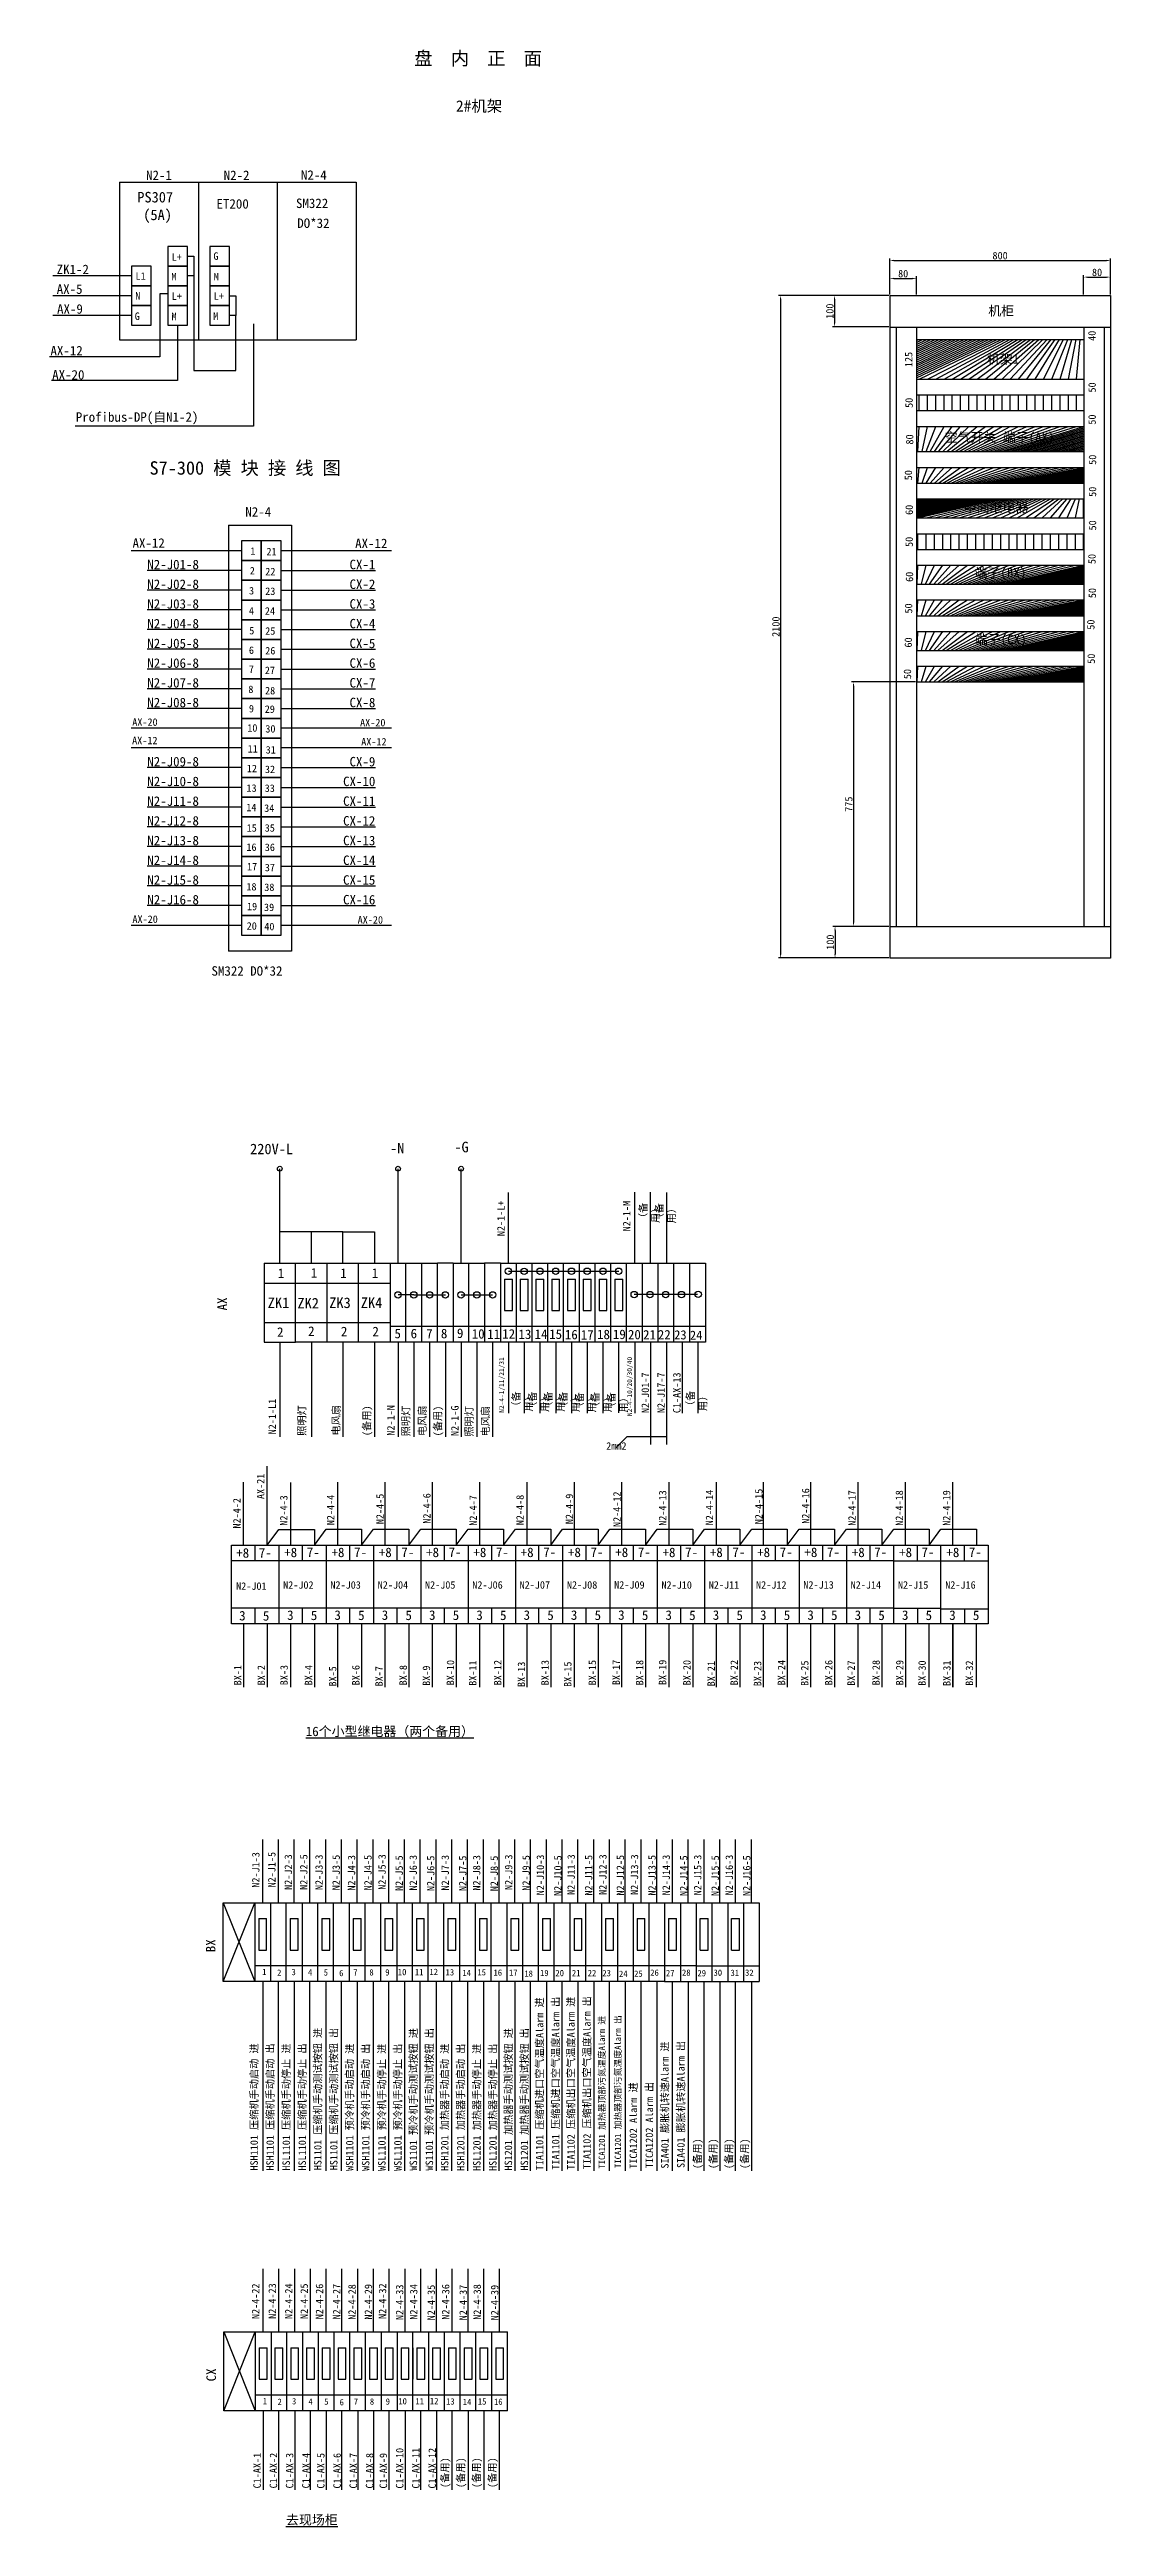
# Model space of a CAD drawing. Header units: millimetres. Extents: x -316745142 to -316741104, y 1018242592 to 1018244331.
# Drawn here: x -316743271 to -316742598, y 1018242719 to 1018244289 of the extents above; entities that cross this region are included whole.
import ezdxf

# ---------------------------------------------------------------- set-up
doc = ezdxf.new("R2010")
doc.units = ezdxf.units.MM
doc.dimstyles.new('ISO-25', dxfattribs={"dimtxt": 2.5, "dimasz": 2.5, "dimexe": 1.25, "dimexo": 0.625, "dimtad": 1, "dimdsep": 46, "dimtxsty": 'Standard', "dimcen": 2.5, "dimadec": 0, "dimazin": 0, "dimtfac": 1, "dimtmove": 0, "dimatfit": 3, "dimfxl": 1, "dimarcsym": 0})
pattern_1 = [(45, (1291.2282, -28.4644), (-2.245064030267, 2.245064030267), [])]
pattern_2 = [(45, (1291.2282, -70.4643), (-2.245064030267, 2.245064030267), [])]

msp = doc.modelspace()

# ---------------------------------------------------------------- texts
at = {"lineweight": -2, "attachment_point": 1}
for s, width, heights, insert, char_height in [('{\\fSimSun|b0|i0|c134|p2;盘  内  正  面}', 167.22797, [0], (-316743039.905, 1018244287.62), 8.4865), ('{\\fSimSun|b0|i0|c134|p2;2#机架}', 35.36092, [0], (-316743013.493, 1018244256.762), 7.1805), ('N2-1', 8.4811, [0], (-316743210.058, 1018244212.264), 6.0163), ('N2-2', 8.4811, [0], (-316743160.807, 1018244212.266), 6.0163), ('N2-4', 8.4811, [0], (-316743111.814, 1018244212.425), 6.0163), ('PS307', 18.36199, [0], (-316743215.646, 1018244198.73), 6.6907), ('ET200', 8.4811, [0], (-316743165.357, 1018244194.151), 6.0163), ('SM322', 8.4811, [0], (-316743114.95, 1018244194.512), 6.0163), ('(5A)', 18.36199, [0], (-316743211.833, 1018244187.536), 6.6907), ('DO*32', 8.4811, [0], (-316743114.133, 1018244181.905), 6.0163), ('ZK1-2', 8.4811, [0], (-316743266.775, 1018244152.605), 6.0163), ('L1', 8.4811, [0], (-316743216.736, 1018244147.765), 4.7343), ('M', 8.4811, [0], (-316743193.965, 1018244147.361), 4.734), ('L+', 8.4811, [0], (-316743193.851, 1018244159.851), 4.7343), ('G', 8.4811, [0], (-316743167.331, 1018244160.408), 4.734), ('M', 8.4811, [0], (-316743167.116, 1018244147.348), 4.734), ('AX-5', 8.4811, [0], (-316743266.725, 1018244140.117), 6.0163), ('N', 8.4811, [0], (-316743216.894, 1018244135.246), 4.734), ('L+', 8.4811, [0], (-316743193.782, 1018244134.99), 4.7343), ('L+', 8.4811, [0], (-316743167.084, 1018244135.096), 4.7343), ('AX-9', 8.4811, [0], (-316743266.509, 1018244127.533), 6.0163), ('G', 8.4811, [0], (-316743217.236, 1018244122.295), 4.734), ('M', 8.4811, [0], (-316743193.858, 1018244122.09), 4.734), ('M', 8.4811, [0], (-316743167.464, 1018244122.331), 4.734), ('{\\fSimSun|b0|i0|c134|p2;机柜}', 18.78741, [0], (-316742675.837, 1018244126.341), 6.0163), ('AX-12', 8.4811, [0], (-316743270.691, 1018244101.092), 6.0163), ('AX-20', 8.4811, [0], (-316743269.595, 1018244085.79), 6.0163), ('{\\fSimSun|b0|i0|c134|p2;机架1}', 21.86514, [0], (-316742676.651, 1018244095.772), 6.0163), ('Profibus-DP{\\fSimSun|b0|i0|c134|p2;(自N1-2)}', 111.43967, [0], (-316743254.628, 1018244059.009), 6.0163), ('{\\fSimSun|b0|i0|c134|p2;空气开关 端子(AX)}', 76.99845, [0], (-316742703.526, 1018244046.2), 6.0163), ('{\\fSimSun|b0|i0|c134|p2;S7-300 模 块 接 线 图}', 167.22797, [0], (-316743207.855, 1018244027.961), 8.4865), ('N2-4', 8.4811, [0], (-316743147.062, 1018243998.889), 6.0163), ('{\\fSimSun|b0|i0|c134|p2;中间继电器}', 47.23481, [0], (-316742691.376, 1018244001.534), 6.0163), ('AX-12', 8.4811, [0], (-316743218.626, 1018243979.141), 6.0163), ('1', 8.4811, [0], (-316743143.932, 1018243973.407), 4.734), ('AX-12', 8.4811, [0], (-316743077.431, 1018243978.917), 6.0163), ('N2-J01-8', 8.4811, [0], (-316743209.264, 1018243965.54), 6.0163), ('2', 8.4811, [0], (-316743144.266, 1018243960.946), 4.734), ('22', 8.4811, [0], (-316743134.448, 1018243960.404), 4.7343), ('21', 8.4811, [0], (-316743133.675, 1018243973.084), 4.7343), ('{\\fSimSun|b0|i0|c134|p2;端子(BX)}', 35.36092, [0], (-316742684.514, 1018243960.294), 6.0163), ('N2-J02-8', 8.4811, [0], (-316743209.264, 1018243953.04), 6.0163), ('3', 8.4811, [0], (-316743144.718, 1018243948.281), 4.734), ('23', 8.4811, [0], (-316743134.461, 1018243947.958), 4.7343), ('N2-J03-8', 8.4811, [0], (-316743209.264, 1018243940.54), 6.0163), ('N2-J04-8', 8.4811, [0], (-316743209.264, 1018243928.04), 6.0163), ('4', 8.4811, [0], (-316743144.83, 1018243935.513), 4.734), ('24', 8.4811, [0], (-316743134.689, 1018243935.41), 4.7343), ('N2-J05-8', 8.4811, [0], (-316743209.264, 1018243915.54), 6.0163), ('6', 8.4811, [0], (-316743144.822, 1018243910.575), 4.734), ('5', 8.4811, [0], (-316743144.606, 1018243922.969), 4.734), ('25', 8.4811, [0], (-316743134.471, 1018243922.757), 4.7343), ('{\\fSimSun|b0|i0|c134|p2;端子(CX)}', 35.36092, [0], (-316742684.318, 1018243918.071), 6.0163), ('N2-J06-8', 8.4811, [0], (-316743209.264, 1018243903.04), 6.0163), ('7', 8.4811, [0], (-316743144.822, 1018243898.559), 4.734), ('27', 8.4811, [0], (-316743134.693, 1018243897.794), 4.7343), ('26', 8.4811, [0], (-316743134.466, 1018243910.252), 4.7343), ('N2-J07-8', 8.4811, [0], (-316743209.264, 1018243890.54), 6.0163), ('8', 8.4811, [0], (-316743145.162, 1018243885.786), 4.734), ('28', 8.4811, [0], (-316743134.59, 1018243884.91), 4.7343), ('AX-20', 8.4811, [0], (-316743218.81, 1018243865.005), 4.7343), ('N2-J08-8', 8.4811, [0], (-316743209.264, 1018243878.04), 6.0163), ('9', 8.4811, [0], (-316743144.802, 1018243873.541), 4.734), ('29', 8.4811, [0], (-316743134.79, 1018243873.218), 4.7343), ('AX-20', 8.4811, [0], (-316743074.287, 1018243864.665), 4.7343), ('AX-12', 8.4811, [0], (-316743218.902, 1018243853.314), 4.7343), ('10', 8.4811, [0], (-316743145.845, 1018243861.287), 4.7343), ('11', 8.4811, [0], (-316743145.621, 1018243848.066), 4.7343), ('30', 8.4811, [0], (-316743134.392, 1018243860.742), 4.7343), ('AX-12', 8.4811, [0], (-316743073.571, 1018243852.542), 4.7343), ('N2-J09-8', 8.4811, [0], (-316743209.264, 1018243840.54), 6.0163), ('12', 8.4811, [0], (-316743146.123, 1018243835.579), 4.7343), ('32', 8.4811, [0], (-316743134.672, 1018243835.033), 4.7343), ('31', 8.4811, [0], (-316743134.17, 1018243847.41), 4.7343), ('N2-J10-8', 8.4811, [0], (-316743209.264, 1018243828.04), 6.0163), ('13', 8.4811, [0], (-316743146.352, 1018243823.173), 4.7343), ('33', 8.4811, [0], (-316743134.793, 1018243823.073), 4.7343), ('N2-J11-8', 8.4811, [0], (-316743209.264, 1018243815.54), 6.0163), ('N2-J12-8', 8.4811, [0], (-316743209.264, 1018243803.04), 6.0163), ('14', 8.4811, [0], (-316743146.467, 1018243810.882), 4.7343), ('34', 8.4811, [0], (-316743135.133, 1018243810.447), 4.7343), ('N2-J13-8', 8.4811, [0], (-316743209.264, 1018243790.54), 6.0163), ('16', 8.4811, [0], (-316743146.418, 1018243785.712), 4.7343), ('15', 8.4811, [0], (-316743146.233, 1018243797.885), 4.7343), ('35', 8.4811, [0], (-316743134.788, 1018243797.898), 4.7343), ('36', 8.4811, [0], (-316743134.751, 1018243785.614), 4.7343), ('N2-J14-8', 8.4811, [0], (-316743209.264, 1018243778.04), 6.0163), ('17', 8.4811, [0], (-316743146.049, 1018243773.355), 4.7343), ('37', 8.4811, [0], (-316743134.72, 1018243772.807), 4.7343), ('N2-J15-8', 8.4811, [0], (-316743209.264, 1018243765.54), 6.0163), ('18', 8.4811, [0], (-316743146.418, 1018243760.628), 4.7343), ('38', 8.4811, [0], (-316743135.059, 1018243760.305), 4.7343), ('AX-20', 8.4811, [0], (-316743218.7, 1018243740.062), 4.7343), ('N2-J16-8', 8.4811, [0], (-316743209.264, 1018243753.04), 6.0163), ('19', 8.4811, [0], (-316743146.049, 1018243748.086), 4.7343), ('39', 8.4811, [0], (-316743135.238, 1018243747.581), 4.7343), ('AX-20', 8.4811, [0], (-316743075.831, 1018243739.611), 4.7343), ('20', 8.4811, [0], (-316743146.233, 1018243735.728), 4.7343), ('40', 8.4811, [0], (-316743135.057, 1018243735.405), 4.7343), ('SM322 DO*32', 68.10552, [0], (-316743168.548, 1018243707.871), 6.0163), ('-G', 6.0163, [0], (-316743014.52, 1018243596.59), 6.6907), ('220V-L', 6.0163, [0], (-316743144.078, 1018243595.365), 6.6907), ('-N', 6.0163, [0], (-316743055.29, 1018243595.831), 6.6907), ('1', 6.0163, [0], (-316743126.553, 1018243516.248), 6.016), ('1', 6.0163, [0], (-316743105.603, 1018243516.486), 6.016), ('ZK1', 6.0163, [0], (-316743132.861, 1018243497.841), 6.6907), ('ZK2', 6.0163, [0], (-316743114.038, 1018243497.593), 6.6907), ('ZK3', 6.0163, [0], (-316743093.847, 1018243497.848), 6.6907), ('ZK4', 6.0163, [0], (-316743073.847, 1018243497.848), 6.6907), ('2', 6.0163, [0], (-316743126.967, 1018243478.947), 6.016), ('2', 6.0163, [0], (-316743107.235, 1018243479.546), 6.016), ('5', 6.0163, [0], (-316743052.46, 1018243478.013), 6.016), ('6', 6.0163, [0], (-316743042.248, 1018243478.013), 6.016), ('7', 6.0163, [0], (-316743032.344, 1018243477.908), 6.016), ('8', 6.0163, [0], (-316743023.049, 1018243478.013), 6.016), ('9', 6.0163, [0], (-316743012.837, 1018243478.214), 6.016), ('10', 6.0163, [0], (-316743003.455, 1018243477.813), 6.0163), ('11', 6.0163, [0], (-316742993.595, 1018243477.643), 6.0163), ('12', 6.0163, [0], (-316742984.123, 1018243477.8), 6.0163), ('13', 6.0163, [0], (-316742973.827, 1018243477.548), 6.0163), ('14', 6.0163, [0], (-316742963.563, 1018243477.618), 6.0163), ('15', 6.0163, [0], (-316742954.346, 1018243477.618), 6.0163), ('16', 6.0163, [0], (-316742944.4, 1018243477.356), 6.0163), ('17', 6.0163, [0], (-316742934.316, 1018243477.227), 6.0163), ('18', 6.0163, [0], (-316742923.975, 1018243477.466), 6.0163), ('19', 6.0163, [0], (-316742913.93, 1018243477.501), 6.0163), ('20', 6.0163, [0], (-316742904.376, 1018243477.34), 6.0163), ('21', 6.0163, [0], (-316742894.794, 1018243477.247), 6.0163), ('22', 6.0163, [0], (-316742885.423, 1018243477.259), 6.0163), ('23', 6.0163, [0], (-316742875.049, 1018243477.085), 5.8), ('24', 6.0163, [0], (-316742865.049, 1018243476.842), 5.8), ('2mm2', 13.78316, [0], (-316742918.157, 1018243406.087), 4.7343), ('+8', 6.0163, [0], (-316743152.836, 1018243338.919), 6.0163), ('7-', 6.0163, [0], (-316743138.548, 1018243339.002), 6.0163), ('+8', 6.0163, [0], (-316743122.402, 1018243339.268), 6.0163), ('7-', 6.0163, [0], (-316743108.114, 1018243339.351), 6.0163), ('+8', 6.0163, [0], (-316743092.402, 1018243339.29), 6.0163), ('7-', 6.0163, [0], (-316743078.114, 1018243339.373), 6.0163), ('+8', 6.0163, [0], (-316743062.402, 1018243339.29), 6.0163), ('7-', 6.0163, [0], (-316743048.114, 1018243339.373), 6.0163), ('+8', 6.0163, [0], (-316743032.402, 1018243339.311), 6.0163), ('7-', 6.0163, [0], (-316743018.114, 1018243339.394), 6.0163), ('+8', 6.0163, [0], (-316743002.402, 1018243339.29), 6.0163), ('7-', 6.0163, [0], (-316742988.114, 1018243339.373), 6.0163), ('+8', 6.0163, [0], (-316742972.402, 1018243339.311), 6.0163), ('7-', 6.0163, [0], (-316742958.114, 1018243339.394), 6.0163), ('+8', 6.0163, [0], (-316742942.402, 1018243339.311), 6.0163), ('7-', 6.0163, [0], (-316742928.114, 1018243339.394), 6.0163), ('+8', 6.0163, [0], (-316742912.402, 1018243339.333), 6.0163), ('7-', 6.0163, [0], (-316742898.114, 1018243339.416), 6.0163), ('+8', 6.0163, [0], (-316742882.402, 1018243339.29), 6.0163), ('7-', 6.0163, [0], (-316742868.114, 1018243339.373), 6.0163), ('+8', 6.0163, [0], (-316742852.402, 1018243339.311), 6.0163), ('7-', 6.0163, [0], (-316742838.114, 1018243339.394), 6.0163), ('+8', 6.0163, [0], (-316742822.402, 1018243339.311), 6.0163), ('7-', 6.0163, [0], (-316742808.114, 1018243339.394), 6.0163), ('+8', 6.0163, [0], (-316742792.402, 1018243339.333), 6.0163), ('7-', 6.0163, [0], (-316742778.114, 1018243339.416), 6.0163), ('N2-J01', 6.0163, [0], (-316743152.921, 1018243317.28), 4.7343), ('N2-J02', 6.0163, [0], (-316743123.112, 1018243317.968), 4.7343), ('N2-J03', 6.0163, [0], (-316743093.112, 1018243317.989), 4.7343), ('N2-J04', 6.0163, [0], (-316743063.112, 1018243317.989), 4.7343), ('N2-J05', 6.0163, [0], (-316743033.112, 1018243318.011), 4.7343), ('N2-J06', 6.0163, [0], (-316743003.112, 1018243317.989), 4.7343), ('N2-J07', 6.0163, [0], (-316742973.112, 1018243318.011), 4.7343), ('N2-J08', 6.0163, [0], (-316742943.112, 1018243318.011), 4.7343), ('N2-J09', 6.0163, [0], (-316742913.112, 1018243318.032), 4.7343), ('N2-J10', 6.0163, [0], (-316742883.112, 1018243317.989), 4.7343), ('N2-J11', 6.0163, [0], (-316742853.112, 1018243318.011), 4.7343), ('N2-J12', 6.0163, [0], (-316742823.112, 1018243318.011), 4.7343), ('N2-J13', 6.0163, [0], (-316742793.112, 1018243318.032), 4.7343), ('N2-J14', 6.0163, [0], (-316742763.112, 1018243318.011), 4.7343), ('N2-J15', 6.0163, [0], (-316742733.112, 1018243318.011), 4.7343), ('N2-J16', 6.0163, [0], (-316742703.112, 1018243318.011), 4.7343), ('3', 6.0163, [0], (-316743150.996, 1018243299.152), 6.016), ('5', 6.0163, [4.038], (-316743135.955, 1018243299.02), 6.016), ('3', 6.0163, [0], (-316743120.563, 1018243299.501), 6.016), ('5', 6.0163, [4.038], (-316743105.522, 1018243299.369), 6.016), ('3', 6.0163, [0], (-316743090.563, 1018243299.523), 6.016), ('5', 6.0163, [4.038], (-316743075.522, 1018243299.391), 6.016), ('3', 6.0163, [0], (-316743060.563, 1018243299.523), 6.016), ('5', 6.0163, [4.038], (-316743045.522, 1018243299.391), 6.016), ('3', 6.0163, [0], (-316743030.563, 1018243299.544), 6.016), ('5', 6.0163, [4.038], (-316743015.522, 1018243299.412), 6.016), ('3', 6.0163, [0], (-316743000.563, 1018243299.523), 6.016), ('5', 6.0163, [4.038], (-316742985.522, 1018243299.391), 6.016), ('3', 6.0163, [0], (-316742970.563, 1018243299.544), 6.016), ('5', 6.0163, [4.038], (-316742955.522, 1018243299.412), 6.016), ('3', 6.0163, [0], (-316742940.563, 1018243299.544), 6.016), ('5', 6.0163, [4.038], (-316742925.522, 1018243299.412), 6.016), ('3', 6.0163, [0], (-316742910.563, 1018243299.566), 6.016), ('5', 6.0163, [4.038], (-316742895.522, 1018243299.434), 6.016), ('3', 6.0163, [0], (-316742880.563, 1018243299.523), 6.016), ('5', 6.0163, [4.038], (-316742865.522, 1018243299.391), 6.016), ('3', 6.0163, [0], (-316742850.563, 1018243299.544), 6.016), ('5', 6.0163, [4.038], (-316742835.522, 1018243299.412), 6.016), ('3', 6.0163, [0], (-316742820.563, 1018243299.544), 6.016), ('5', 6.0163, [4.038], (-316742805.522, 1018243299.412), 6.016), ('3', 6.0163, [0], (-316742790.563, 1018243299.566), 6.016), ('5', 6.0163, [4.038], (-316742775.522, 1018243299.434), 6.016), ('{\\L16\\fSimSun|b0|i0|c134|p2;个小型继电器（两个备用）}', 123.55747, [0], (-316743108.726, 1018243225.819), 6.0163), ('1', 6.0163, [0], (-316743136.347, 1018243072.284), 4), ('2', 6.0163, [0], (-316743126.944, 1018243071.861), 4), ('3', 6.0163, [0], (-316743117.778, 1018243072.233), 4), ('4', 6.0163, [0], (-316743107.355, 1018243072.021), 4), ('5', 6.0163, [0], (-316743097.344, 1018243072.021), 4), ('6', 6.0163, [0], (-316743087.555, 1018243071.587), 4), ('7', 6.0163, [0], (-316743078.589, 1018243072.032), 4), ('8', 6.0163, [0], (-316743068.384, 1018243072.026), 4), ('9', 6.0163, [0], (-316743058.349, 1018243072.029), 4), ('10', 6.0163, [0], (-316743050.35, 1018243072.222), 4), ('11', 6.0163, [0], (-316743039.524, 1018243072.196), 4), ('12', 6.0163, [0], (-316743030.287, 1018243072.352), 4), ('13', 6.0163, [0], (-316743020.051, 1018243072.085), 4), ('14', 6.0163, [0], (-316743009.429, 1018243071.737), 4), ('15', 6.0163, [0], (-316742999.884, 1018243072.108), 4), ('16', 6.0163, [0], (-316742989.654, 1018243071.877), 4), ('17', 6.0163, [0], (-316742979.832, 1018243071.849), 4), ('18', 6.0163, [0], (-316742970.088, 1018243071.263), 4), ('19', 6.0163, [0], (-316742960.149, 1018243071.667), 4), ('20', 6.0163, [0], (-316742950.381, 1018243071.607), 4), ('21', 6.0163, [0], (-316742939.906, 1018243071.603), 4), ('22', 6.0163, [0], (-316742929.885, 1018243071.583), 4), ('23', 6.0163, [0], (-316742920.581, 1018243071.537), 4), ('24', 6.0163, [0], (-316742910.053, 1018243071.116), 4), ('25', 6.0163, [0], (-316742900.445, 1018243071.223), 4), ('26', 6.0163, [0], (-316742890.222, 1018243071.845), 4), ('27', 6.0163, [0], (-316742880.271, 1018243071.545), 4), ('28', 6.0163, [0], (-316742870.08, 1018243071.866), 4), ('29', 6.0163, [0], (-316742860.271, 1018243071.545), 4), ('30', 6.0163, [0], (-316742850.08, 1018243071.866), 4), ('31', 6.0163, [0], (-316742839.297, 1018243071.75), 4), ('32', 6.0163, [0], (-316742830.08, 1018243071.866), 4), ('1', 6.0163, [0], (-316743136.039, 1018242800.223), 4), ('2', 6.0163, [0], (-316743126.636, 1018242799.8), 4), ('3', 6.0163, [0], (-316743117.47, 1018242800.171), 4), ('4', 6.0163, [0], (-316743107.047, 1018242799.96), 4), ('5', 6.0163, [0], (-316743097.035, 1018242799.96), 4), ('6', 6.0163, [0], (-316743087.247, 1018242799.525), 4), ('7', 6.0163, [0], (-316743078.281, 1018242799.971), 4), ('8', 6.0163, [0], (-316743068.075, 1018242799.965), 4), ('9', 6.0163, [0], (-316743058.041, 1018242799.967), 4), ('10', 6.0163, [0], (-316743050.042, 1018242800.16), 4), ('11', 6.0163, [0], (-316743039.216, 1018242800.134), 4), ('12', 6.0163, [0], (-316743029.978, 1018242800.291), 4), ('13', 6.0163, [0], (-316743019.743, 1018242800.023), 4), ('14', 6.0163, [0], (-316743009.121, 1018242799.675), 4), ('15', 6.0163, [0], (-316742999.576, 1018242800.046), 4), ('16', 6.0163, [0], (-316742989.345, 1018242799.815), 4), ('{\\fSimSun|b0|i0|c134|p2;\\L去现场柜}', 123.55747, [0], (-316743121.285, 1018242725.986), 6.0163)]:
    msp.add_mtext_dynamic_manual_height_columns(s, width=width, gutter_width=23.672, heights=heights, dxfattribs=dict(at, insert=insert, char_height=char_height))
at = {"lineweight": -2}
for s, width, heights, insert, char_height, attachment_point, rotation in [('40', 4.33237, [0], (-316742612.393, 1018244104.292), 4.7343, 1, 90), ('125', 4.33237, [0], (-316742728.675, 1018244087.661), 4.7343, 1, 90), ('50', 4.33237, [0], (-316742728.445, 1018244061.806), 4.7343, 1, 90), ('50', 4.33237, [0], (-316742612.342, 1018244071.541), 4.7343, 1, 90), ('50', 4.33237, [0], (-316742612.342, 1018244051.168), 4.7343, 1, 90), ('80', 4.33237, [0], (-316742728.093, 1018244038.569), 4.7343, 1, 90), ('50', 4.33237, [0], (-316742728.87, 1018244015.91), 4.7343, 1, 90), ('50', 4.33237, [0], (-316742612.082, 1018244025.712), 4.7343, 1, 90), ('50', 4.33237, [0], (-316742612.082, 1018244005.396), 4.7343, 1, 90), ('60', 4.33237, [0], (-316742728.347, 1018243993.943), 4.7343, 1, 90), ('50', 4.33237, [0], (-316742612.082, 1018243984.101), 4.7343, 1, 90), ('50', 4.33237, [0], (-316742728.369, 1018243973.652), 4.7343, 1, 90), ('CX-1', 8.4811, [0], (-316743064.611, 1018243965.54), 6.0163, 3, 0.000005), ('60', 4.33237, [0], (-316742728.187, 1018243951.48), 4.7343, 1, 90), ('50', 4.33237, [0], (-316742612.439, 1018243962.779), 4.7343, 1, 90), ('CX-2', 8.4811, [0], (-316743064.611, 1018243953.04), 6.0163, 3, 0.000005), ('50', 4.33237, [0], (-316742612.194, 1018243941.181), 4.7343, 1, 90), ('CX-3', 8.4811, [0], (-316743064.611, 1018243940.54), 6.0163, 3, 0.000005), ('CX-4', 8.4811, [0], (-316743064.611, 1018243928.04), 6.0163, 3, 0.000005), ('50', 4.33237, [0], (-316742728.763, 1018243931.432), 4.7343, 1, 90), ('50', 4.33237, [0], (-316742613.15, 1018243921.177), 4.7343, 1, 90), ('CX-5', 8.4811, [0], (-316743064.611, 1018243915.54), 6.0163, 3, 0.000005), ('60', 4.33237, [0], (-316742728.898, 1018243909.878), 4.7343, 1, 90), ('CX-6', 8.4811, [0], (-316743064.611, 1018243903.04), 6.0163, 3, 0.000005), ('50', 4.33237, [0], (-316742729.473, 1018243889.83), 4.7343, 1, 90), ('50', 4.33237, [0], (-316742612.904, 1018243899.579), 4.7343, 1, 90), ('CX-7', 8.4811, [0], (-316743064.611, 1018243890.54), 6.0163, 3, 0.000005), ('CX-8', 8.4811, [0], (-316743064.611, 1018243878.04), 6.0163, 3, 0.000005), ('CX-9', 8.4811, [0], (-316743064.611, 1018243840.54), 6.0163, 3, 0.000005), ('CX-10', 8.4811, [0], (-316743064.611, 1018243828.04), 6.0163, 3, 0.000005), ('CX-11', 8.4811, [0], (-316743064.611, 1018243815.54), 6.0163, 3, 0.000005), ('CX-12', 8.4811, [0], (-316743064.611, 1018243803.04), 6.0163, 3, 0.000005), ('CX-13', 8.4811, [0], (-316743064.611, 1018243790.54), 6.0163, 3, 0.000005), ('CX-14', 8.4811, [0], (-316743064.611, 1018243778.04), 6.0163, 3, 0.000005), ('CX-15', 8.4811, [0], (-316743064.611, 1018243765.54), 6.0163, 3, 0.000005), ('CX-16', 8.4811, [0], (-316743064.611, 1018243753.04), 6.0163, 3, 0.000005), ('N2-1-L+', 8.4811, [0], (-316742987.318, 1018243536.739), 4.7343, 1, 90), ('N2-1-M', 8.4811, [0], (-316742907.572, 1018243539.777), 4.7343, 1, 90), ('{\\fSimSun|b0|i0|c134|p2;（备用）}', 23.17663, [0], (-316742897.165, 1018243545.044), 4.7343, 1, 90), ('{\\fSimSun|b0|i0|c134|p2;（备用）}', 23.17663, [0], (-316742886.945, 1018243544.798), 4.7343, 1, 90), ('AX', 55.6863, [0], (-316743164.737, 1018243489.661), 6.0163, 1, 90), ('N2-4-1/11/21/31', 8.4811, [0], (-316742986.067, 1018243424.755), 3, 1, 90), ('N2-4-10/20/30/40', 8.4811, [0], (-316742904.847, 1018243422.649), 3, 1, 90), ('N2-J01-7', 8.4811, [0], (-316742895.767, 1018243424.558), 4.7343, 1, 90), ('N2-J17-7', 8.4811, [0], (-316742885.767, 1018243424.558), 4.7343, 1, 90), ('C1-AX-13', 8.4811, [0], (-316742875.767, 1018243424.558), 4.7343, 1, 90), ('N2-1-L1', 8.4811, [0], (-316743132.421, 1018243411.062), 4.7343, 1, 90), ('{\\fSimSun|b0|i0|c134|p2;照明灯}', 20.59713, [0], (-316743113.542, 1018243410.174), 4.7343, 1, 90), ('{\\fSimSun|b0|i0|c134|p2;电风扇}', 23.10253, [0], (-316743091.89, 1018243410.343), 4.7343, 1, 90), ('{\\fSimSun|b0|i0|c134|p2;(备用)}', 23.10253, [0], (-316743072.41, 1018243410.02), 4.7343, 1, 90), ('N2-1-N', 8.4811, [0], (-316743057.141, 1018243410.264), 4.7343, 1, 90), ('{\\fSimSun|b0|i0|c134|p2;照明灯}', 20.59713, [0], (-316743047.567, 1018243409.885), 4.7343, 1, 90), ('{\\fSimSun|b0|i0|c134|p2;电风扇}', 23.10253, [0], (-316743037.176, 1018243410.013), 4.7343, 1, 90), ('{\\fSimSun|b0|i0|c134|p2;(备用)}', 23.10253, [0], (-316743027.404, 1018243409.844), 4.7343, 1, 90), ('N2-1-G', 8.4811, [0], (-316743016.542, 1018243410.042), 4.7343, 1, 90), ('{\\fSimSun|b0|i0|c134|p2;照明灯}', 20.59713, [0], (-316743007.498, 1018243409.685), 4.7343, 1, 90), ('{\\fSimSun|b0|i0|c134|p2;电风扇}', 23.10253, [0], (-316742997.15, 1018243409.77), 4.7343, 1, 90), ('{\\fSimSun|b0|i0|c134|p2;（备用）}', 23.17663, [0], (-316742977.673, 1018243425.507), 4.7343, 1, 90), ('{\\fSimSun|b0|i0|c134|p2;（备用）}', 23.17663, [0], (-316742967.402, 1018243425.289), 4.7343, 1, 90), ('{\\fSimSun|b0|i0|c134|p2;（备用）}', 23.17663, [0], (-316742957.46, 1018243425.392), 4.7343, 1, 90), ('{\\fSimSun|b0|i0|c134|p2;（备用）}', 23.17663, [0], (-316742947.869, 1018243425.198), 4.7343, 1, 90), ('{\\fSimSun|b0|i0|c134|p2;（备用）}', 23.17663, [0], (-316742937.598, 1018243424.979), 4.7343, 1, 90), ('{\\fSimSun|b0|i0|c134|p2;（备用）}', 23.17663, [0], (-316742927.655, 1018243425.082), 4.7343, 1, 90), ('{\\fSimSun|b0|i0|c134|p2;（备用）}', 23.17663, [0], (-316742917.385, 1018243424.864), 4.7343, 1, 90), ('{\\fSimSun|b0|i0|c134|p2;（备用）}', 23.17663, [0], (-316742867.14, 1018243425.842), 4.7343, 1, 90), ('AX-21', 8.4811, [0], (-316743139.778, 1018243370.072), 4.7343, 1, 90), ('N2-4-16', 8.4811, [0], (-316742794.026, 1018243354.399), 4.7343, 1, 90), ('N2-4-2', 8.4811, [0], (-316743154.83, 1018243351.406), 4.7343, 1, 90), ('N2-4-3', 8.4811, [0], (-316743125.084, 1018243353.181), 4.7343, 1, 90), ('N2-4-4', 8.4811, [0], (-316743095.364, 1018243353.484), 4.7343, 1, 90), ('N2-4-5', 8.4811, [0], (-316743064.054, 1018243354.152), 4.7343, 1, 90), ('N2-4-6', 8.4811, [0], (-316743034.334, 1018243354.455), 4.7343, 1, 90), ('N2-4-7', 8.4811, [0], (-316743004.938, 1018243353.185), 4.7343, 1, 90), ('N2-4-8', 8.4811, [0], (-316742975.218, 1018243353.487), 4.7343, 1, 90), ('N2-4-9', 8.4811, [0], (-316742943.908, 1018243354.156), 4.7343, 1, 90), ('N2-4-12', 8.4811, [0], (-316742913.745, 1018243352.327), 4.7343, 1, 90), ('N2-4-13', 8.4811, [0], (-316742884.776, 1018243353.125), 4.7343, 1, 90), ('N2-4-14', 8.4811, [0], (-316742855.056, 1018243353.428), 4.7343, 1, 90), ('N2-4-15', 8.4811, [0], (-316742823.746, 1018243354.096), 4.7343, 1, 90), ('N2-4-17', 8.4811, [0], (-316742764.63, 1018243353.129), 4.7343, 1, 90), ('N2-4-18', 8.4811, [0], (-316742734.63, 1018243353.129), 4.7343, 1, 90), ('N2-4-19', 8.4811, [0], (-316742704.63, 1018243353.129), 4.7343, 1, 90), ('BX-10', 8.4811, [0], (-316743019.357, 1018243251.978), 4.7343, 1, 90), ('BX-11', 8.4811, [0], (-316743005.185, 1018243251.718), 4.7343, 1, 90), ('BX-12', 8.4811, [0], (-316742989.357, 1018243251.978), 4.7343, 1, 90), ('BX-13', 8.4811, [0], (-316742974.354, 1018243250.907), 4.7343, 1, 90), ('BX-13', 8.4811, [0], (-316742959.357, 1018243251.978), 4.7343, 1, 90), ('BX-15', 8.4811, [0], (-316742944.922, 1018243250.97), 4.7343, 1, 90), ('BX-15', 8.4811, [0], (-316742929.357, 1018243251.978), 4.7343, 1, 90), ('BX-17', 8.4811, [0], (-316742914.219, 1018243252.087), 4.7343, 1, 90), ('BX-18', 8.4811, [0], (-316742899.357, 1018243251.978), 4.7343, 1, 90), ('BX-19', 8.4811, [0], (-316742884.787, 1018243252.15), 4.7343, 1, 90), ('BX-20', 8.4811, [0], (-316742869.357, 1018243251.978), 4.7343, 1, 90), ('BX-21', 8.4811, [0], (-316742853.956, 1018243251.339), 4.7343, 1, 90), ('BX-22', 8.4811, [0], (-316742839.357, 1018243251.978), 4.7343, 1, 90), ('BX-23', 8.4811, [0], (-316742824.524, 1018243251.401), 4.7343, 1, 90), ('BX-24', 8.4811, [0], (-316742809.357, 1018243251.978), 4.7343, 1, 90), ('BX-25', 8.4811, [0], (-316742794.6, 1018243251.626), 4.7343, 1, 90), ('BX-26', 8.4811, [0], (-316742779.357, 1018243251.978), 4.7343, 1, 90), ('BX-27', 8.4811, [0], (-316742765.168, 1018243251.688), 4.7343, 1, 90), ('BX-28', 8.4811, [0], (-316742749.357, 1018243251.978), 4.7343, 1, 90), ('BX-29', 8.4811, [0], (-316742734.357, 1018243251.978), 4.7343, 1, 90), ('BX-30', 8.4811, [0], (-316742720.168, 1018243251.688), 4.7343, 1, 90), ('BX-31', 8.4811, [0], (-316742704.457, 1018243251.588), 4.7343, 1, 90), ('BX-32', 8.4811, [0], (-316742690.168, 1018243251.688), 4.7343, 1, 90), ('BX-1', 8.4811, [0], (-316743154.357, 1018243251.978), 4.7343, 1, 90), ('BX-2', 8.4811, [0], (-316743139.357, 1018243251.978), 4.7343, 1, 90), ('BX-3', 8.4811, [0], (-316743124.925, 1018243252.04), 4.7343, 1, 90), ('BX-4', 8.4811, [0], (-316743109.357, 1018243251.978), 4.7343, 1, 90), ('BX-5', 8.4811, [0], (-316743094.094, 1018243251.229), 4.7343, 1, 90), ('BX-6', 8.4811, [0], (-316743079.357, 1018243251.978), 4.7343, 1, 90), ('BX-7', 8.4811, [0], (-316743064.662, 1018243251.292), 4.7343, 1, 90), ('BX-8', 8.4811, [0], (-316743049.357, 1018243251.978), 4.7343, 1, 90), ('BX-9', 8.4811, [0], (-316743034.617, 1018243251.656), 4.7343, 1, 90), ('N2-J1-3', 8.4811, [0], (-316743142.844, 1018243123.696), 4.7343, 1, 90), ('N2-J1-5', 8.4811, [0], (-316743132.678, 1018243123.852), 4.7343, 1, 90), ('N2-J2-3', 8.4811, [0], (-316743122.229, 1018243122.333), 4.7343, 1, 90), ('N2-J2-5', 8.4811, [0], (-316743112.42, 1018243122.332), 4.7343, 1, 90), ('N2-J3-3', 8.4811, [0], (-316743102.747, 1018243122.179), 4.7343, 1, 90), ('N2-J3-5', 8.4811, [0], (-316743091.887, 1018243122.062), 4.7343, 1, 90), ('N2-J4-3', 8.4811, [0], (-316743082.115, 1018243121.858), 4.7343, 1, 90), ('N2-J4-5', 8.4811, [0], (-316743071.722, 1018243121.975), 4.7343, 1, 90), ('N2-J5-3', 8.4811, [0], (-316743062.764, 1018243122.384), 4.7343, 1, 90), ('N2-J5-5', 8.4811, [0], (-316743051.904, 1018243121.668), 4.7343, 1, 90), ('N2-J6-3', 8.4811, [0], (-316743042.98, 1018243121.938), 4.7343, 1, 90), ('N2-J6-5', 8.4811, [0], (-316743031.886, 1018243121.528), 4.7343, 1, 90), ('N2-J7-3', 8.4811, [0], (-316743022.683, 1018243121.938), 4.7343, 1, 90), ('N2-J7-5', 8.4811, [0], (-316743011.589, 1018243121.528), 4.7343, 1, 90), ('N2-J8-3', 8.4811, [0], (-316743002.722, 1018243121.87), 4.7343, 1, 90), ('N2-J8-5', 8.4811, [0], (-316742991.628, 1018243121.46), 4.7343, 1, 90), ('N2-J9-3', 8.4811, [0], (-316742982.455, 1018243122.223), 4.7343, 1, 90), ('N2-J9-5', 8.4811, [2.394], (-316742971.361, 1018243121.814), 4.7343, 1, 90), ('N2-J10-3', 8.4811, [0], (-316742962.342, 1018243118.889), 4.7343, 1, 90), ('N2-J10-5', 8.4811, [0], (-316742951.248, 1018243118.479), 4.7343, 1, 90), ('N2-J11-3', 8.4811, [0], (-316742942.805, 1018243119.135), 4.7343, 1, 90), ('N2-J11-5', 8.4811, [0], (-316742931.711, 1018243118.725), 4.7343, 1, 90), ('N2-J12-3', 8.4811, [0], (-316742922.692, 1018243119.135), 4.7343, 1, 90), ('N2-J12-5', 8.4811, [0], (-316742911.598, 1018243118.725), 4.7343, 1, 90), ('N2-J13-3', 8.4811, [0], (-316742902.628, 1018243119.123), 4.7343, 1, 90), ('N2-J13-5', 8.4811, [0], (-316742891.534, 1018243118.713), 4.7343, 1, 90), ('N2-J14-3', 8.4811, [0], (-316742882.521, 1018243118.851), 4.7343, 1, 90), ('N2-J14-5', 8.4811, [0], (-316742871.427, 1018243118.441), 4.7343, 1, 90), ('N2-J15-3', 8.4811, [0], (-316742862.521, 1018243118.851), 4.7343, 1, 90), ('N2-J15-5', 8.4811, [0], (-316742851.427, 1018243118.441), 4.7343, 1, 90), ('N2-J16-3', 8.4811, [0], (-316742842.521, 1018243118.851), 4.7343, 1, 90), ('N2-J16-5', 8.4811, [0], (-316742831.427, 1018243118.441), 4.7343, 1, 90), ('BX', 55.6863, [0], (-316743172.056, 1018243082.78), 6.0163, 1, 90), ('TIA1101{\\fSimSun|b0|i0|c134|p2; 压缩机进口空气温度Alarm 进}', 131.13885, [0], (-316742962.794, 1018242944.559), 4.7343, 1, 90), ('TIA1101{\\fSimSun|b0|i0|c134|p2; 压缩机进口空气温度Alarm 出}', 131.13885, [0], (-316742952.626, 1018242944.927), 4.7343, 1, 90), ('TIA1102{\\fSimSun|b0|i0|c134|p2; 压缩机出口空气温度Alarm 进}', 131.13885, [0], (-316742942.931, 1018242944.927), 4.7343, 1, 90), ('TIA1102{\\fSimSun|b0|i0|c134|p2; 压缩机出口空气温度Alarm 出}', 131.13885, [0], (-316742932.763, 1018242945.295), 4.7343, 1, 90), ('HS1101 {\\fSimSun|b0|i0|c134|p2;压缩机手动测试按钮 进}', 131.13885, [0], (-316743103.507, 1018242944.543), 4.7343, 1, 90), ('HS1101 {\\fSimSun|b0|i0|c134|p2;压缩机手动测试按钮 出}', 131.13885, [0], (-316743093.358, 1018242944.555), 4.7343, 1, 90), ('WS1101 {\\fSimSun|b0|i0|c134|p2;预冷机手动测试按钮 进}', 131.13885, [0], (-316743042.871, 1018242944.368), 4.7343, 1, 90), ('WS1101 {\\fSimSun|b0|i0|c134|p2;预冷机手动测试按钮 出}', 131.13885, [0], (-316743032.722, 1018242944.38), 4.7343, 1, 90), ('HS1201 {\\fSimSun|b0|i0|c134|p2;加热器手动测试按钮 进}', 131.13885, [0], (-316742982.594, 1018242944.368), 4.7343, 1, 90), ('HS1201 {\\fSimSun|b0|i0|c134|p2;加热器手动测试按钮 出}', 131.13885, [0], (-316742972.446, 1018242944.38), 4.7343, 1, 90), ('TICA1201{\\fSimSun|b0|i0|c134|p2; 加热器顶部污氮温度Alarm 进}', 131.13885, [0], (-316742922.929, 1018242945.664), 4, 1, 90), ('TICA1201{\\fSimSun|b0|i0|c134|p2; 加热器顶部污氮温度Alarm 出}', 131.13885, [0], (-316742912.76, 1018242946.032), 4, 1, 90), ('HSH1101 {\\fSimSun|b0|i0|c134|p2;压缩机手动启动 进}', 131.13885, [0], (-316743143.902, 1018242944.362), 4.7343, 1, 90), ('HSH1101 {\\fSimSun|b0|i0|c134|p2;压缩机手动启动 出}', 131.13885, [0], (-316743133.753, 1018242944.374), 4.7343, 1, 90), ('HSL1101 {\\fSimSun|b0|i0|c134|p2;压缩机手动停止 进}', 131.13885, [0], (-316743123.512, 1018242944.327), 4.7343, 1, 90), ('HSL1101 {\\fSimSun|b0|i0|c134|p2;压缩机手动停止 出}', 131.13885, [0], (-316743113.363, 1018242944.339), 4.7343, 1, 90), ('WSH1101 {\\fSimSun|b0|i0|c134|p2;预冷机手动启动 进}', 131.13885, [0], (-316743083.266, 1018242944.188), 4.7343, 1, 90), ('WSH1101 {\\fSimSun|b0|i0|c134|p2;预冷机手动启动 出}', 131.13885, [0], (-316743073.117, 1018242944.2), 4.7343, 1, 90), ('WSL1101 {\\fSimSun|b0|i0|c134|p2;预冷机手动停止 进}', 131.13885, [0], (-316743062.876, 1018242944.153), 4.7343, 1, 90), ('WSL1101 {\\fSimSun|b0|i0|c134|p2;预冷机手动停止 出}', 131.13885, [0], (-316743052.727, 1018242944.165), 4.7343, 1, 90), ('HSH1201 {\\fSimSun|b0|i0|c134|p2;加热器手动启动 进}', 131.13885, [0], (-316743022.989, 1018242944.188), 4.7343, 1, 90), ('HSH1201 {\\fSimSun|b0|i0|c134|p2;加热器手动启动 出}', 131.13885, [0], (-316743012.841, 1018242944.2), 4.7343, 1, 90), ('HSL1201 {\\fSimSun|b0|i0|c134|p2;加热器手动停止 进}', 131.13885, [0], (-316743002.599, 1018242944.153), 4.7343, 1, 90), ('HSL1201 {\\fSimSun|b0|i0|c134|p2;加热器手动停止 出}', 131.13885, [0], (-316742992.451, 1018242944.165), 4.7343, 1, 90), ('SIA401{\\fSimSun|b0|i0|c134|p2; 膨胀机转速Alarm 进}', 131.13885, [0], (-316742883.344, 1018242945.621), 4.7343, 1, 90), ('SIA401{\\fSimSun|b0|i0|c134|p2; 膨胀机转速Alarm 出}', 131.13885, [0], (-316742873.176, 1018242945.989), 4.7343, 1, 90), ('TICA1202 {\\fSimSun|b0|i0|c134|p2;Alarm 进}', 131.13885, [0], (-316742903.343, 1018242945.526), 4.7343, 1, 90), ('TICA1202{\\fSimSun|b0|i0|c134|p2; Alarm 出}', 131.13885, [0], (-316742893.175, 1018242945.894), 4.7343, 1, 90), ('{\\fSimSun|b0|i0|c134|p2;(备用)}', 131.13885, [0], (-316742862.748, 1018242945.382), 4.7343, 1, 90), ('{\\fSimSun|b0|i0|c134|p2;(备用)}', 131.13885, [0], (-316742852.748, 1018242945.382), 4.7343, 1, 90), ('{\\fSimSun|b0|i0|c134|p2;(备用)}', 131.13885, [0], (-316742842.748, 1018242945.382), 4.7343, 1, 90), ('{\\fSimSun|b0|i0|c134|p2;(备用)}', 131.13885, [0], (-316742832.748, 1018242945.382), 4.7343, 1, 90), ('N2-4-22', 8.4811, [0], (-316743142.934, 1018242850.243), 4.7343, 1, 90), ('N2-4-23', 8.4811, [0], (-316743132.369, 1018242850.399), 4.7343, 1, 90), ('N2-4-24', 8.4811, [0], (-316743121.921, 1018242850.271), 4.7343, 1, 90), ('N2-4-25', 8.4811, [0], (-316743112.112, 1018242850.27), 4.7343, 1, 90), ('N2-4-26', 8.4811, [0], (-316743102.439, 1018242850.118), 4.7343, 1, 90), ('N2-4-27', 8.4811, [0], (-316743091.578, 1018242850), 4.7343, 1, 90), ('N2-4-28', 8.4811, [0], (-316743081.807, 1018242849.797), 4.7343, 1, 90), ('N2-4-29', 8.4811, [0], (-316743071.414, 1018242849.913), 4.7343, 1, 90), ('N2-4-32', 8.4811, [0], (-316743062.456, 1018242850.323), 4.7343, 1, 90), ('N2-4-33', 8.4811, [0], (-316743051.595, 1018242849.607), 4.7343, 1, 90), ('N2-4-34', 8.4811, [0], (-316743042.672, 1018242849.877), 4.7343, 1, 90), ('N2-4-35', 8.4811, [0], (-316743031.578, 1018242849.467), 4.7343, 1, 90), ('N2-4-36', 8.4811, [0], (-316743022.375, 1018242849.877), 4.7343, 1, 90), ('N2-4-37', 8.4811, [0], (-316743011.281, 1018242849.467), 4.7343, 1, 90), ('N2-4-38', 8.4811, [0], (-316743002.414, 1018242849.808), 4.7343, 1, 90), ('N2-4-39', 8.4811, [0], (-316742991.32, 1018242849.398), 4.7343, 1, 90), ('CX', 55.6863, [0], (-316743171.748, 1018242810.718), 6.0163, 1, 90), ('C1-AX-1', 131.13885, [0], (-316743141.993, 1018242742.887), 4.7343, 1, 90), ('C1-AX-2', 131.13885, [0], (-316743131.632, 1018242742.89), 4.7343, 1, 90), ('C1-AX-3', 131.13885, [0], (-316743121.377, 1018242742.89), 4.7343, 1, 90), ('C1-AX-4', 131.13885, [0], (-316743111.016, 1018242742.893), 4.7343, 1, 90), ('C1-AX-5', 131.13885, [0], (-316743101.601, 1018242742.809), 4.7343, 1, 90), ('C1-AX-6', 131.13885, [0], (-316743091.239, 1018242742.811), 4.7343, 1, 90), ('C1-AX-7', 131.13885, [0], (-316743080.985, 1018242742.811), 4.7343, 1, 90), ('C1-AX-8', 131.13885, [0], (-316743070.623, 1018242742.814), 4.7343, 1, 90), ('C1-AX-9', 131.13885, [0], (-316743061.91, 1018242742.81), 4.7343, 1, 90), ('C1-AX-10', 131.13885, [0], (-316743051.548, 1018242742.813), 4.7343, 1, 90), ('C1-AX-11', 131.13885, [0], (-316743041.294, 1018242742.813), 4.7343, 1, 90), ('C1-AX-12', 131.13885, [0], (-316743030.932, 1018242742.816), 4.7343, 1, 90), ('{\\fSimSun|b0|i0|c134|p2;(备用)}', 131.13885, [0], (-316743022.835, 1018242743.176), 4.7343, 1, 90), ('{\\fSimSun|b0|i0|c134|p2;(备用)}', 131.13885, [0], (-316743012.835, 1018242743.176), 4.7343, 1, 90), ('{\\fSimSun|b0|i0|c134|p2;(备用)}', 131.13885, [0], (-316743002.835, 1018242743.176), 4.7343, 1, 90), ('{\\fSimSun|b0|i0|c134|p2;(备用)}', 131.13885, [0], (-316742992.835, 1018242743.176), 4.7343, 1, 90)]:
    msp.add_mtext_dynamic_manual_height_columns(s, width=width, gutter_width=23.672, heights=heights, dxfattribs=dict(at, insert=insert, char_height=char_height, attachment_point=attachment_point, rotation=rotation))

# ---------------------------------------------------------------- blocks, each defined once
blk = doc.blocks.new('*D45')
at = {"color": 0, "lineweight": -2, "transparency": 16777216}
for p, q in [((-316742738.3, 1018244133.7), (-316742738.3, 1018244156.5)), ((-316742735.8, 1018244155.3), (-316742600.8, 1018244155.3)), ((-316742598.3, 1018244133.7), (-316742598.3, 1018244156.5))]:
    blk.add_line(p, q, dxfattribs=at)
for points in [[(-316742735.8, 1018244155.7), (-316742735.8, 1018244154.8), (-316742738.3, 1018244155.3)], [(-316742600.8, 1018244155.7), (-316742600.8, 1018244154.8), (-316742598.3, 1018244155.3)]]:
    blk.add_solid(points, dxfattribs=at)
at = {"layer": 'Defpoints', "color": 0, "lineweight": -2, "transparency": 16777216}
for p in [(-316742598.3, 1018244155.3), (-316742738.3, 1018244133.1), (-316742598.3, 1018244133.1)]:
    blk.add_point(p, dxfattribs=at)
at = {"color": 0, "lineweight": -2, "transparency": 16777216, "insert": (-316742668.3, 1018244158.3), "char_height": 2.5, "attachment_point": 5}
blk.add_mtext('{\\H1.8937x;800}', dxfattribs=at)
blk = doc.blocks.new('*D46')
at = {"color": 0, "lineweight": -2, "transparency": 16777216}
for p, q in [((-316742738.3, 1018244133.7), (-316742738.3, 1018244145.2)), ((-316742735.8, 1018244143.9), (-316742723.8, 1018244143.9)), ((-316742721.3, 1018244133.7), (-316742721.3, 1018244145.2))]:
    blk.add_line(p, q, dxfattribs=at)
for points in [[(-316742735.8, 1018244144.3), (-316742735.8, 1018244143.5), (-316742738.3, 1018244143.9)], [(-316742723.8, 1018244144.3), (-316742723.8, 1018244143.5), (-316742721.3, 1018244143.9)]]:
    blk.add_solid(points, dxfattribs=at)
at = {"layer": 'Defpoints', "color": 0, "lineweight": -2, "transparency": 16777216}
for p in [(-316742738.3, 1018244133.1), (-316742721.3, 1018244143.9), (-316742721.3, 1018244133.1)]:
    blk.add_point(p, dxfattribs=at)
at = {"color": 0, "lineweight": -2, "transparency": 16777216, "insert": (-316742729.8, 1018244146.9), "char_height": 2.5, "attachment_point": 5}
blk.add_mtext('{\\H1.8937x;80}', dxfattribs=at)
blk = doc.blocks.new('*D47')
at = {"color": 0, "lineweight": -2, "transparency": 16777216}
for p, q in [((-316742615.3, 1018244133.7), (-316742615.3, 1018244145.9)), ((-316742598.3, 1018244133.7), (-316742598.3, 1018244145.9)), ((-316742612.8, 1018244144.7), (-316742600.8, 1018244144.7))]:
    blk.add_line(p, q, dxfattribs=at)
for points in [[(-316742612.8, 1018244145.1), (-316742612.8, 1018244144.3), (-316742615.3, 1018244144.7)], [(-316742600.8, 1018244145.1), (-316742600.8, 1018244144.3), (-316742598.3, 1018244144.7)]]:
    blk.add_solid(points, dxfattribs=at)
at = {"layer": 'Defpoints', "color": 0, "lineweight": -2, "transparency": 16777216}
for p in [(-316742615.3, 1018244133.1), (-316742598.3, 1018244144.7), (-316742598.3, 1018244133.1)]:
    blk.add_point(p, dxfattribs=at)
at = {"color": 0, "lineweight": -2, "transparency": 16777216, "insert": (-316742606.8, 1018244147.7), "char_height": 2.5, "attachment_point": 5}
blk.add_mtext('{\\H1.8937x;80}', dxfattribs=at)
blk = doc.blocks.new('*D48')
at = {"color": 0, "lineweight": -2, "transparency": 16777216}
for p, q in [((-316742738.9, 1018244133.1), (-316742808.8, 1018244133.1)), ((-316742807.5, 1018244130.6), (-316742807.5, 1018243715.6)), ((-316742738.9, 1018243713.1), (-316742808.8, 1018243713.1))]:
    blk.add_line(p, q, dxfattribs=at)
for points in [[(-316742808, 1018244130.6), (-316742807.1, 1018244130.6), (-316742807.5, 1018244133.1)], [(-316742808, 1018243715.6), (-316742807.1, 1018243715.6), (-316742807.5, 1018243713.1)]]:
    blk.add_solid(points, dxfattribs=at)
at = {"layer": 'Defpoints', "color": 0, "lineweight": -2, "transparency": 16777216}
for p in [(-316742738.3, 1018244133.1), (-316742807.5, 1018243713.1), (-316742738.3, 1018243713.1)]:
    blk.add_point(p, dxfattribs=at)
at = {"color": 0, "lineweight": -2, "transparency": 16777216, "insert": (-316742810.5, 1018243923.1), "char_height": 2.5, "attachment_point": 5, "rotation": 90}
blk.add_mtext('{\\H1.8937x;2100}', dxfattribs=at)
blk = doc.blocks.new('*D49')
at = {"color": 0, "lineweight": -2, "transparency": 16777216}
for p, q in [((-316742738.9, 1018244133.1), (-316742774.6, 1018244133.1)), ((-316742773.3, 1018244130.6), (-316742773.3, 1018244115.6)), ((-316742738.9, 1018244113.1), (-316742774.6, 1018244113.1))]:
    blk.add_line(p, q, dxfattribs=at)
for points in [[(-316742773.7, 1018244130.6), (-316742772.9, 1018244130.6), (-316742773.3, 1018244133.1)], [(-316742773.7, 1018244115.6), (-316742772.9, 1018244115.6), (-316742773.3, 1018244113.1)]]:
    blk.add_solid(points, dxfattribs=at)
at = {"layer": 'Defpoints', "color": 0, "lineweight": -2, "transparency": 16777216}
for p in [(-316742738.3, 1018244133.1), (-316742773.3, 1018244113.1), (-316742738.3, 1018244113.1)]:
    blk.add_point(p, dxfattribs=at)
at = {"color": 0, "lineweight": -2, "transparency": 16777216, "insert": (-316742776.3, 1018244123.1), "char_height": 2.5, "attachment_point": 5, "rotation": 90}
blk.add_mtext('{\\H1.8937x;100}', dxfattribs=at)
blk = doc.blocks.new('*D50')
at = {"color": 0, "lineweight": -2, "transparency": 16777216}
for p, q in [((-316742738.9, 1018243733.1), (-316742774.3, 1018243733.1)), ((-316742773, 1018243730.6), (-316742773, 1018243715.6)), ((-316742738.9, 1018243713.1), (-316742774.3, 1018243713.1))]:
    blk.add_line(p, q, dxfattribs=at)
for points in [[(-316742773.4, 1018243730.6), (-316742772.6, 1018243730.6), (-316742773, 1018243733.1)], [(-316742773.4, 1018243715.6), (-316742772.6, 1018243715.6), (-316742773, 1018243713.1)]]:
    blk.add_solid(points, dxfattribs=at)
at = {"layer": 'Defpoints', "color": 0, "lineweight": -2, "transparency": 16777216}
for p in [(-316742738.3, 1018243733.1), (-316742773, 1018243713.1), (-316742738.3, 1018243713.1)]:
    blk.add_point(p, dxfattribs=at)
at = {"color": 0, "lineweight": -2, "transparency": 16777216, "insert": (-316742776, 1018243723.1), "char_height": 2.5, "attachment_point": 5, "rotation": 90}
blk.add_mtext('{\\H1.8937x;100}', dxfattribs=at)
blk = doc.blocks.new('*D51')
at = {"color": 0, "lineweight": -2, "transparency": 16777216}
for p, q in [((-316742721.9, 1018243888.1), (-316742762.6, 1018243888.1)), ((-316742761.3, 1018243885.6), (-316742761.3, 1018243735.6)), ((-316742738.9, 1018243733.1), (-316742762.6, 1018243733.1))]:
    blk.add_line(p, q, dxfattribs=at)
for points in [[(-316742761.7, 1018243885.6), (-316742760.9, 1018243885.6), (-316742761.3, 1018243888.1)], [(-316742761.7, 1018243735.6), (-316742760.9, 1018243735.6), (-316742761.3, 1018243733.1)]]:
    blk.add_solid(points, dxfattribs=at)
at = {"layer": 'Defpoints', "color": 0, "lineweight": -2, "transparency": 16777216}
for p in [(-316742721.3, 1018243888.1), (-316742761.3, 1018243733.1), (-316742738.3, 1018243733.1)]:
    blk.add_point(p, dxfattribs=at)
at = {"color": 0, "lineweight": -2, "transparency": 16777216, "insert": (-316742764.3, 1018243810.6), "char_height": 2.5, "attachment_point": 5, "rotation": 90}
blk.add_mtext('{\\H1.8937x;775}', dxfattribs=at)
blk = doc.blocks.new('*U72')
at = {"lineweight": -2, "char_height": 6.02, "attachment_point": 1}
for s, insert in [('1', (-3.2, 21.5)), ('2', (-2.8, -15.5))]:
    blk.add_mtext_dynamic_manual_height_columns(s, width=6.016, gutter_width=23.7, heights=[0], dxfattribs=dict(at, insert=insert))
blk = doc.blocks.new('*U73')
at = {"color": 0, "linetype": 'ByBlock', "lineweight": -2, "transparency": 16777216}
for p in [(0, 0), (20, 0)]:
    blk.add_blockref('*U72', p, dxfattribs=at)
blk = doc.blocks.new('*U77')
at = {"lineweight": -2}
blk.add_line((30, 0), (-30, 0), dxfattribs=at)
blk = doc.blocks.new('*U78')
at = {"color": 0, "linetype": 'ByBlock', "lineweight": -2, "transparency": 16777216}
for p in [(0, 87.5), (0, 75), (0, 62.5), (0, 50), (0, 37.5), (0, 25), (0, 12.5), (0, 0)]:
    blk.add_blockref('*U77', p, dxfattribs=at)
blk = doc.blocks.new('*U79')
at = {"lineweight": -2}
blk.add_line((30, 0), (-30, 0), dxfattribs=at)
blk = doc.blocks.new('*U80')
at = {"color": 0, "linetype": 'ByBlock', "lineweight": -2, "transparency": 16777216}
for p in [(0, 87.5), (0, 75), (0, 62.5), (0, 50), (0, 37.5), (0, 25), (0, 12.5), (0, 0)]:
    blk.add_blockref('*U79', p, dxfattribs=at)
blk = doc.blocks.new('*U81')
at = {"lineweight": -2}
blk.add_line((30, 0), (-30, 0), dxfattribs=at)
blk = doc.blocks.new('*U82')
at = {"color": 0, "linetype": 'ByBlock', "lineweight": -2, "transparency": 16777216}
for p in [(0, 87.5), (0, 75), (0, 62.5), (0, 50), (0, 37.5), (0, 25), (0, 12.5), (0, 0)]:
    blk.add_blockref('*U81', p, dxfattribs=at)
blk = doc.blocks.new('*U83')
at = {"lineweight": -2}
blk.add_line((30, 0), (-30, 0), dxfattribs=at)
blk = doc.blocks.new('*U84')
at = {"color": 0, "linetype": 'ByBlock', "lineweight": -2, "transparency": 16777216}
for p in [(0, 87.5), (0, 75), (0, 62.5), (0, 50), (0, 37.5), (0, 25), (0, 12.5), (0, 0)]:
    blk.add_blockref('*U83', p, dxfattribs=at)
blk = doc.blocks.new('*U85')
at = {"lineweight": -2, "char_height": 6.02, "attachment_point": 1}
for s, heights, insert in [('+8', [0], (-11.4, 22.9)), ('7-', [0], (2.8, 23)), ('3', [0], (-9.6, -16.9)), ('5', [4.04], (5.4, -17))]:
    blk.add_mtext_dynamic_manual_height_columns(s, width=6.016, gutter_width=23.7, heights=heights, dxfattribs=dict(at, insert=insert))
blk = doc.blocks.new('*U86')
at = {"color": 0, "linetype": 'ByBlock', "lineweight": -2, "transparency": 16777216}
for p in [(0, 0), (30, 0), (60, 0)]:
    blk.add_blockref('*U85', p, dxfattribs=at)
blk = doc.blocks.new('*U91')
at = {"lineweight": -2}
blk.add_line((0, -2.5), (0, 2.5), dxfattribs=at)
blk = doc.blocks.new('*U92')
at = {"color": 0, "linetype": 'ByBlock', "lineweight": -2, "transparency": 16777216}
for p in [(0, 0), (10, 0), (20, 0), (30, 0), (40, 0), (50, 0), (60, 0), (70, 0), (80, 0), (90, 0), (100, 0), (110, 0), (120, 0), (130, 0), (140, 0), (150, 0), (160, 0), (170, 0), (180, 0), (190, 0), (200, 0), (210, 0), (220, 0), (230, 0), (240, 0), (250, 0), (260, 0), (270, 0), (280, 0), (290, 0), (300, 0), (310, 0)]:
    blk.add_blockref('*U91', p, dxfattribs=at)
blk = doc.blocks.new('*U99')
at = {"lineweight": -2}
blk.add_line((0, -2.5), (0, 2.5), dxfattribs=at)
blk = doc.blocks.new('*U100')
at = {"color": 0, "linetype": 'ByBlock', "lineweight": -2, "transparency": 16777216}
for p in [(0, 0), (10, 0), (20, 0), (30, 0), (40, 0), (50, 0), (60, 0), (70, 0), (80, 0), (90, 0), (100, 0), (110, 0), (120, 0), (130, 0), (140, 0), (150, 0)]:
    blk.add_blockref('*U99', p, dxfattribs=at)

# ---------------------------------------------------------------- dimensions: what is measured, and where the dimension line sits
at = {"lineweight": -2}
for base, p1, p2, text, picture, middle in [((-316742598.271, 1018244155.265), (-316742738.271, 1018244133.063), (-316742598.271, 1018244133.063), '{\\H1.8937x;800}', '*D45', (-316742668.271, 1018244158.257)), ((-316742721.271, 1018244143.905), (-316742738.271, 1018244133.063), (-316742721.271, 1018244133.063), '{\\H1.8937x;80}', '*D46', (-316742729.771, 1018244146.897)), ((-316742598.271, 1018244144.671), (-316742615.271, 1018244133.063), (-316742598.271, 1018244133.063), '{\\H1.8937x;80}', '*D47', (-316742606.771, 1018244147.664))]:
    dim = msp.add_linear_dim(base=base, p1=p1, p2=p2, text=text, dimstyle='ISO-25', dxfattribs=at)
    dim.commit()
    dim.dimension.update_dxf_attribs({"geometry": picture, "text_midpoint": middle})
for base, p1, p2, text, picture, middle in [((-316742807.539, 1018243713.063), (-316742738.271, 1018244133.063), (-316742738.271, 1018243713.063), '{\\H1.8937x;2100}', '*D48', (-316742810.531, 1018243923.063)), ((-316742773.311, 1018244113.063), (-316742738.271, 1018244133.063), (-316742738.271, 1018244113.063), '{\\H1.8937x;100}', '*D49', (-316742776.304, 1018244123.063)), ((-316742761.326, 1018243733.063), (-316742721.271, 1018243888.063), (-316742738.271, 1018243733.063), '{\\H1.8937x;775}', '*D51', (-316742764.318, 1018243810.563)), ((-316742773.016, 1018243713.063), (-316742738.271, 1018243733.063), (-316742738.271, 1018243713.063), '{\\H1.8937x;100}', '*D50', (-316742776.008, 1018243723.063))]:
    dim = msp.add_linear_dim(base=base, p1=p1, p2=p2, angle=90, text=text, dimstyle='ISO-25', dxfattribs=at)
    dim.commit()
    dim.dimension.update_dxf_attribs({"geometry": picture, "text_midpoint": middle})

# ---------------------------------------------------------------- hatches: boundary and pattern name
at = {"lineweight": -2}
h = msp.add_hatch(dxfattribs=at)
h.set_pattern_fill('ANSI31', color=256)
h.set_pattern_definition(pattern_1)
h.paths.add_polyline_path([(-316742721.271, 1018244105.063), (-316742721.271, 1018244080.063), (-316742615.271, 1018244080.063), (-316742615.271, 1018244105.063)])
h = msp.add_hatch(dxfattribs=at)
h.set_pattern_fill('ANSI31', color=256)
h.set_pattern_definition(pattern_1)
h.paths.add_polyline_path([(-316742721.271, 1018244070.063), (-316742721.271, 1018244060.063), (-316742615.271, 1018244060.063), (-316742615.271, 1018244070.063)])
h = msp.add_hatch(dxfattribs=at)
h.set_pattern_fill('ANSI31', color=256)
h.set_pattern_definition(pattern_1)
h.paths.add_polyline_path([(-316742615.271, 1018244034.063), (-316742615.271, 1018244050.063), (-316742721.271, 1018244050.063), (-316742721.271, 1018244034.063)])
h = msp.add_hatch(dxfattribs=at)
h.set_pattern_fill('ANSI31', color=256)
h.set_pattern_definition(pattern_1)
h.paths.add_polyline_path([(-316742615.271, 1018244014.063), (-316742615.271, 1018244024.063), (-316742721.271, 1018244024.063), (-316742721.271, 1018244014.063)])
h = msp.add_hatch(dxfattribs=at)
h.set_pattern_fill('ANSI31', color=256)
h.set_pattern_definition(pattern_1)
h.paths.add_polyline_path([(-316742615.271, 1018243992.063), (-316742615.271, 1018244004.063), (-316742721.271, 1018244004.063), (-316742721.271, 1018243992.063)])
h = msp.add_hatch(dxfattribs=at)
h.set_pattern_fill('ANSI31', color=256)
h.set_pattern_definition(pattern_1)
h.paths.add_polyline_path([(-316742615.271, 1018243972.063), (-316742615.271, 1018243982.063), (-316742721.271, 1018243982.063), (-316742721.271, 1018243972.063)])
h = msp.add_hatch(dxfattribs=at)
h.set_pattern_fill('ANSI31', color=256)
h.set_pattern_definition(pattern_1)
h.paths.add_polyline_path([(-316742721.271, 1018243962.063), (-316742721.271, 1018243950.063), (-316742615.271, 1018243950.063), (-316742615.271, 1018243962.063)])
h = msp.add_hatch(dxfattribs=at)
h.set_pattern_fill('ANSI31', color=256)
h.set_pattern_definition(pattern_1)
h.paths.add_polyline_path([(-316742721.271, 1018243940.063), (-316742721.271, 1018243930.063), (-316742615.271, 1018243930.063), (-316742615.271, 1018243940.063)])
h = msp.add_hatch(dxfattribs=at)
h.set_pattern_fill('ANSI31', color=256)
h.set_pattern_definition(pattern_2)
h.paths.add_polyline_path([(-316742615.271, 1018243920.063), (-316742721.271, 1018243920.063), (-316742721.271, 1018243908.063), (-316742615.271, 1018243908.063)])
h = msp.add_hatch(dxfattribs=at)
h.set_pattern_fill('ANSI31', color=256)
h.set_pattern_definition(pattern_2)
h.paths.add_polyline_path([(-316742615.271, 1018243898.063), (-316742721.271, 1018243898.063), (-316742721.271, 1018243888.063), (-316742615.271, 1018243888.063)])

# ---------------------------------------------------------------- linework, layer by layer
at = {"color": 1, "lineweight": -2}
for p, q in [((-316743226.822, 1018244204.861), (-316743226.822, 1018244104.861)), ((-316743226.822, 1018244204.861), (-316743176.822, 1018244204.861)), ((-316743176.824, 1018244204.861), (-316743126.824, 1018244204.861)), ((-316743176.822, 1018244204.861), (-316743176.822, 1018244104.861)), ((-316743126.824, 1018244204.861), (-316743076.824, 1018244204.861)), ((-316743076.819, 1018244204.861), (-316743076.816, 1018244104.861)), ((-316742738.271, 1018244133.063), (-316742721.271, 1018244133.063)), ((-316742738.271, 1018244133.063), (-316742738.271, 1018244113.063)), ((-316742721.271, 1018244133.063), (-316742615.271, 1018244133.063)), ((-316742615.271, 1018244133.063), (-316742598.271, 1018244133.063)), ((-316742598.271, 1018244133.063), (-316742598.271, 1018243713.063)), ((-316743226.822, 1018244104.861), (-316743176.822, 1018244104.861)), ((-316743176.822, 1018244104.861), (-316743126.822, 1018244104.861)), ((-316743126.822, 1018244104.861), (-316743076.822, 1018244104.861)), ((-316742738.271, 1018244113.063), (-316742738.271, 1018243846.063)), ((-316742738.271, 1018244113.063), (-316742734.271, 1018244113.063)), ((-316742734.271, 1018244113.063), (-316742721.271, 1018244113.063)), ((-316742721.271, 1018244113.063), (-316742615.271, 1018244113.063)), ((-316742615.271, 1018244113.063), (-316742602.271, 1018244113.063)), ((-316742602.271, 1018244113.063), (-316742598.271, 1018244113.063)), ((-316743157.827, 1018243987.49), (-316743117.827, 1018243987.49)), ((-316743157.827, 1018243987.49), (-316743157.827, 1018243717.49)), ((-316743117.827, 1018243987.49), (-316743117.827, 1018243717.49)), ((-316742738.271, 1018243846.063), (-316742738.271, 1018243733.063)), ((-316742738.271, 1018243733.063), (-316742738.271, 1018243713.063)), ((-316742738.271, 1018243733.063), (-316742598.271, 1018243733.063)), ((-316743117.827, 1018243717.49), (-316743157.827, 1018243717.49)), ((-316742598.271, 1018243713.063), (-316742738.271, 1018243713.063)), ((-316743135.208, 1018243519.51), (-316743125.208, 1018243519.51)), ((-316743135.208, 1018243519.51), (-316743135.208, 1018243507.01)), ((-316743125.208, 1018243519.51), (-316743115.208, 1018243519.51)), ((-316743115.208, 1018243519.51), (-316743105.208, 1018243519.51)), ((-316743105.208, 1018243519.51), (-316743075.208, 1018243519.51)), ((-316743075.208, 1018243519.51), (-316743055.208, 1018243519.51)), ((-316743055.208, 1018243519.51), (-316743045.208, 1018243519.51)), ((-316743055.208, 1018243519.51), (-316743055.208, 1018243469.51)), ((-316743045.208, 1018243519.51), (-316743035.208, 1018243519.51)), ((-316743035.208, 1018243519.51), (-316743025.208, 1018243519.51)), ((-316743015.208, 1018243519.51), (-316743025.274, 1018243519.51)), ((-316743015.208, 1018243519.51), (-316743005.208, 1018243519.51)), ((-316743015.208, 1018243519.51), (-316743015.208, 1018243469.51)), ((-316743005.208, 1018243519.51), (-316742995.208, 1018243519.51)), ((-316742985.208, 1018243519.51), (-316742995.263, 1018243519.51)), ((-316742985.208, 1018243519.51), (-316742975.208, 1018243519.51)), ((-316742985.208, 1018243519.51), (-316742985.208, 1018243469.51)), ((-316742975.208, 1018243519.51), (-316742965.208, 1018243519.51)), ((-316742965.208, 1018243519.51), (-316742955.208, 1018243519.51)), ((-316742955.208, 1018243519.51), (-316742945.208, 1018243519.51)), ((-316742945.208, 1018243519.51), (-316742935.208, 1018243519.51)), ((-316742935.208, 1018243519.51), (-316742925.208, 1018243519.51)), ((-316742925.208, 1018243519.51), (-316742915.208, 1018243519.51)), ((-316742915.208, 1018243519.51), (-316742905.208, 1018243519.51)), ((-316742905.208, 1018243519.51), (-316742895.208, 1018243519.51)), ((-316742895.208, 1018243519.51), (-316742885.208, 1018243519.51)), ((-316742885.208, 1018243519.51), (-316742875.208, 1018243519.51)), ((-316742875.208, 1018243519.51), (-316742865.208, 1018243519.51)), ((-316742865.208, 1018243519.51), (-316742855.208, 1018243519.51)), ((-316743135.208, 1018243507.01), (-316743135.208, 1018243482.01)), ((-316743135.208, 1018243482.01), (-316743135.208, 1018243469.51)), ((-316743135.208, 1018243469.51), (-316743115.208, 1018243469.51)), ((-316743095.208, 1018243469.51), (-316743115.208, 1018243469.51)), ((-316742855.208, 1018243469.51), (-316743095.208, 1018243469.51)), ((-316743155.799, 1018243340.88), (-316742735.799, 1018243340.88)), ((-316743155.799, 1018243290.88), (-316743155.799, 1018243340.88)), ((-316742735.799, 1018243340.88), (-316742705.799, 1018243340.88)), ((-316742705.799, 1018243340.88), (-316742675.799, 1018243340.88)), ((-316742675.799, 1018243340.88), (-316742675.799, 1018243290.88)), ((-316742735.799, 1018243290.902), (-316743155.799, 1018243290.902)), ((-316742705.799, 1018243290.88), (-316742735.799, 1018243290.902)), ((-316742675.799, 1018243290.88), (-316742705.799, 1018243290.88)), ((-316743161.081, 1018243114.153), (-316743131.081, 1018243114.153)), ((-316743161.081, 1018243064.153), (-316743161.081, 1018243114.153)), ((-316743131.081, 1018243114.153), (-316743121.081, 1018243114.153)), ((-316743121.081, 1018243114.153), (-316743111.081, 1018243114.153)), ((-316743111.081, 1018243114.153), (-316743101.081, 1018243114.153)), ((-316743101.081, 1018243114.153), (-316743091.081, 1018243114.153)), ((-316743091.081, 1018243114.153), (-316743081.081, 1018243114.153)), ((-316743081.081, 1018243114.153), (-316743071.081, 1018243114.153)), ((-316743071.081, 1018243114.153), (-316743061.081, 1018243114.153)), ((-316743061.081, 1018243114.153), (-316743051.081, 1018243114.153)), ((-316743051.081, 1018243114.153), (-316743041.081, 1018243114.153)), ((-316743041.081, 1018243114.153), (-316743031.081, 1018243114.153)), ((-316743031.081, 1018243114.153), (-316743021.081, 1018243114.153)), ((-316743021.081, 1018243114.153), (-316743011.081, 1018243114.153)), ((-316743011.081, 1018243114.153), (-316743001.081, 1018243114.153)), ((-316743001.081, 1018243114.153), (-316742991.081, 1018243114.153)), ((-316742991.081, 1018243114.153), (-316742981.081, 1018243114.153)), ((-316742981.081, 1018243114.153), (-316742971.081, 1018243114.153)), ((-316742971.081, 1018243114.153), (-316742961.081, 1018243114.153)), ((-316742961.081, 1018243114.153), (-316742951.081, 1018243114.153)), ((-316742951.081, 1018243114.153), (-316742941.081, 1018243114.153)), ((-316742941.081, 1018243114.153), (-316742931.081, 1018243114.153)), ((-316742931.081, 1018243114.153), (-316742921.081, 1018243114.153)), ((-316742921.081, 1018243114.153), (-316742911.081, 1018243114.153)), ((-316742911.081, 1018243114.153), (-316742901.081, 1018243114.153)), ((-316742901.081, 1018243114.153), (-316742891.081, 1018243114.153)), ((-316742891.081, 1018243114.153), (-316742881.081, 1018243114.153)), ((-316742881.081, 1018243114.153), (-316742871.081, 1018243114.153)), ((-316742871.081, 1018243114.153), (-316742861.081, 1018243114.153)), ((-316742861.081, 1018243114.153), (-316742851.081, 1018243114.153)), ((-316742851.081, 1018243114.153), (-316742841.081, 1018243114.153)), ((-316742841.081, 1018243114.153), (-316742831.081, 1018243114.153)), ((-316742831.081, 1018243114.153), (-316742821.081, 1018243114.153)), ((-316742821.081, 1018243114.153), (-316742821.081, 1018243064.153)), ((-316742881.081, 1018243064.153), (-316743161.081, 1018243064.153)), ((-316742881.081, 1018243064.153), (-316742861.081, 1018243064.153)), ((-316742861.081, 1018243064.153), (-316742841.081, 1018243064.153)), ((-316742841.081, 1018243064.153), (-316742821.081, 1018243064.153)), ((-316743160.773, 1018242842.091), (-316743130.773, 1018242842.091)), ((-316743160.773, 1018242792.091), (-316743160.773, 1018242842.091)), ((-316743130.773, 1018242842.091), (-316743120.773, 1018242842.091)), ((-316743120.773, 1018242842.091), (-316743110.773, 1018242842.091)), ((-316743110.773, 1018242842.091), (-316743100.773, 1018242842.091)), ((-316743100.773, 1018242842.091), (-316743090.773, 1018242842.091)), ((-316743090.773, 1018242842.091), (-316743080.773, 1018242842.091)), ((-316743080.773, 1018242842.091), (-316743070.773, 1018242842.091)), ((-316743070.773, 1018242842.091), (-316743060.773, 1018242842.091)), ((-316743060.773, 1018242842.091), (-316743050.773, 1018242842.091)), ((-316743050.773, 1018242842.091), (-316743040.773, 1018242842.091)), ((-316743040.773, 1018242842.091), (-316743030.773, 1018242842.091)), ((-316743030.773, 1018242842.091), (-316743020.773, 1018242842.091)), ((-316743020.773, 1018242842.091), (-316743010.773, 1018242842.091)), ((-316743010.773, 1018242842.091), (-316743000.773, 1018242842.091)), ((-316743000.773, 1018242842.091), (-316742990.773, 1018242842.091)), ((-316742990.773, 1018242842.091), (-316742980.773, 1018242842.091)), ((-316742980.773, 1018242792.091), (-316742980.773, 1018242842.091)), ((-316742980.773, 1018242792.091), (-316743160.773, 1018242792.091))]:
    msp.add_line(p, q, dxfattribs=at)
at = {"lineweight": -2}
for p, q in [((-316743126.819, 1018244204.861), (-316743126.816, 1018244104.861)), ((-316743183.803, 1018244157.936), (-316743179.803, 1018244157.936)), ((-316743179.803, 1018244157.936), (-316743179.803, 1018244145.437)), ((-316743219.269, 1018244145.437), (-316743269.269, 1018244145.437)), ((-316743219.269, 1018244132.937), (-316743269.269, 1018244132.937)), ((-316743196.303, 1018244134.187), (-316743201.303, 1018244134.187)), ((-316743201.303, 1018244134.187), (-316743201.303, 1018244094.187)), ((-316743179.803, 1018244145.437), (-316743183.803, 1018244145.437)), ((-316743179.803, 1018244145.437), (-316743179.803, 1018244085.437)), ((-316743157.153, 1018244132.935), (-316743153.153, 1018244132.935)), ((-316743153.153, 1018244132.935), (-316743153.153, 1018244120.436)), ((-316743219.269, 1018244120.437), (-316743269.269, 1018244120.437)), ((-316743153.153, 1018244120.436), (-316743157.153, 1018244120.436)), ((-316743153.153, 1018244085.437), (-316743153.153, 1018244120.436)), ((-316743141.831, 1018244115.182), (-316743141.831, 1018244050.182)), ((-316743196.303, 1018244114.187), (-316743190.053, 1018244114.187)), ((-316743190.053, 1018244114.187), (-316743190.053, 1018244079.187)), ((-316742734.271, 1018244113.063), (-316742734.271, 1018243733.063)), ((-316742721.271, 1018244113.063), (-316742721.271, 1018244105.063)), ((-316742721.271, 1018244105.063), (-316742721.271, 1018244080.063)), ((-316742615.271, 1018244113.063), (-316742615.271, 1018243846.063)), ((-316742602.271, 1018244113.063), (-316742602.271, 1018243733.063)), ((-316743201.303, 1018244094.187), (-316743271.303, 1018244094.187)), ((-316743179.803, 1018244085.437), (-316743153.153, 1018244085.437)), ((-316743190.053, 1018244079.187), (-316743270.053, 1018244079.187)), ((-316742721.271, 1018244080.063), (-316742721.271, 1018244070.063)), ((-316742721.271, 1018244070.063), (-316742615.271, 1018244070.063)), ((-316742721.271, 1018244070.063), (-316742721.271, 1018244060.063)), ((-316742721.271, 1018244060.063), (-316742615.271, 1018244060.063)), ((-316742721.271, 1018244060.063), (-316742721.271, 1018244050.063)), ((-316743141.831, 1018244050.182), (-316743255.056, 1018244050.182)), ((-316743141.831, 1018244050.182), (-316743141.831, 1018244050.182)), ((-316742721.271, 1018244050.063), (-316742615.271, 1018244050.063)), ((-316742721.271, 1018244050.063), (-316742721.271, 1018244034.063)), ((-316742721.271, 1018244034.063), (-316742615.271, 1018244034.063)), ((-316742721.271, 1018244034.063), (-316742721.271, 1018244024.063)), ((-316742721.271, 1018244024.063), (-316742615.271, 1018244024.063)), ((-316742721.271, 1018244024.063), (-316742721.271, 1018244014.063)), ((-316742721.271, 1018244014.063), (-316742615.271, 1018244014.063)), ((-316742721.271, 1018244014.063), (-316742721.271, 1018244004.063)), ((-316742721.271, 1018244004.063), (-316742615.271, 1018244004.063)), ((-316742721.271, 1018244004.063), (-316742721.271, 1018243992.063)), ((-316742721.271, 1018243992.063), (-316742615.271, 1018243992.063)), ((-316742721.271, 1018243992.063), (-316742721.271, 1018243982.063)), ((-316742721.271, 1018243982.063), (-316742615.271, 1018243982.063)), ((-316742721.271, 1018243982.063), (-316742721.271, 1018243972.063)), ((-316743149.438, 1018243971.24), (-316743219.438, 1018243971.24)), ((-316743149.438, 1018243964.99), (-316743149.438, 1018243958.74)), ((-316743054.438, 1018243971.24), (-316743124.438, 1018243971.24)), ((-316742721.271, 1018243972.063), (-316742615.271, 1018243972.063)), ((-316742721.271, 1018243972.063), (-316742721.271, 1018243962.063)), ((-316742721.271, 1018243962.063), (-316742615.271, 1018243962.063)), ((-316742721.271, 1018243962.063), (-316742721.271, 1018243950.063)), ((-316742721.271, 1018243950.063), (-316742615.271, 1018243950.063)), ((-316742721.271, 1018243950.063), (-316742721.271, 1018243940.063)), ((-316742721.271, 1018243940.063), (-316742615.271, 1018243940.063)), ((-316742721.271, 1018243940.063), (-316742721.271, 1018243930.063)), ((-316742721.271, 1018243930.063), (-316742615.271, 1018243930.063)), ((-316742721.271, 1018243930.063), (-316742721.271, 1018243920.063)), ((-316742721.271, 1018243920.063), (-316742721.271, 1018243908.063)), ((-316742721.271, 1018243920.063), (-316742615.271, 1018243920.063)), ((-316742721.271, 1018243908.063), (-316742721.271, 1018243898.063)), ((-316742721.271, 1018243908.063), (-316742615.271, 1018243908.063)), ((-316742721.271, 1018243898.063), (-316742721.271, 1018243888.063)), ((-316742721.271, 1018243898.063), (-316742615.271, 1018243898.063)), ((-316742721.271, 1018243888.063), (-316742721.271, 1018243878.063)), ((-316742721.271, 1018243888.063), (-316742615.271, 1018243888.063)), ((-316742721.271, 1018243878.063), (-316742721.271, 1018243866.063)), ((-316742721.271, 1018243866.063), (-316742721.271, 1018243856.063)), ((-316743149.438, 1018243858.742), (-316743219.438, 1018243858.742)), ((-316743054.438, 1018243858.742), (-316743124.438, 1018243858.742)), ((-316742721.271, 1018243856.063), (-316742721.271, 1018243846.063)), ((-316743149.438, 1018243846.242), (-316743219.438, 1018243846.242)), ((-316743054.438, 1018243846.242), (-316743124.438, 1018243846.242)), ((-316742721.271, 1018243846.063), (-316742721.271, 1018243733.063)), ((-316742615.271, 1018243846.063), (-316742615.271, 1018243733.063)), ((-316743149.438, 1018243733.744), (-316743219.438, 1018243733.744)), ((-316743054.438, 1018243733.744), (-316743124.438, 1018243733.744)), ((-316743125.208, 1018243519.51), (-316743125.208, 1018243579.51)), ((-316743050.208, 1018243519.51), (-316743050.208, 1018243579.51)), ((-316743010.208, 1018243519.51), (-316743010.208, 1018243579.51)), ((-316742980.208, 1018243519.51), (-316742980.208, 1018243564.51)), ((-316742899.989, 1018243519.558), (-316742899.989, 1018243564.558)), ((-316742889.989, 1018243519.558), (-316742889.989, 1018243564.558)), ((-316742879.77, 1018243519.338), (-316742879.77, 1018243564.338)), ((-316743105.208, 1018243539.51), (-316743125.208, 1018243539.51)), ((-316743105.208, 1018243519.51), (-316743105.208, 1018243539.51)), ((-316743085.208, 1018243539.51), (-316743105.208, 1018243539.51)), ((-316743085.208, 1018243519.51), (-316743085.208, 1018243539.51)), ((-316743085.208, 1018243539.51), (-316743065.208, 1018243539.51)), ((-316743065.208, 1018243539.51), (-316743065.208, 1018243519.51)), ((-316743115.208, 1018243469.51), (-316743115.208, 1018243519.51)), ((-316743095.208, 1018243469.51), (-316743095.208, 1018243519.51)), ((-316743075.208, 1018243469.51), (-316743075.208, 1018243519.51)), ((-316743045.208, 1018243469.51), (-316743045.208, 1018243519.51)), ((-316743035.208, 1018243469.51), (-316743035.208, 1018243519.51)), ((-316743025.208, 1018243469.51), (-316743025.208, 1018243519.51)), ((-316743005.208, 1018243469.51), (-316743005.208, 1018243519.51)), ((-316742995.208, 1018243469.51), (-316742995.208, 1018243519.51)), ((-316742975.208, 1018243519.51), (-316742975.208, 1018243509.51)), ((-316742965.208, 1018243469.51), (-316742965.208, 1018243519.51)), ((-316742955.208, 1018243469.51), (-316742955.208, 1018243519.51)), ((-316742945.208, 1018243469.51), (-316742945.208, 1018243519.51)), ((-316742935.208, 1018243469.51), (-316742935.208, 1018243519.51)), ((-316742925.208, 1018243469.51), (-316742925.208, 1018243519.51)), ((-316742915.208, 1018243469.51), (-316742915.208, 1018243519.51)), ((-316742905.208, 1018243469.51), (-316742905.208, 1018243519.51)), ((-316742895.208, 1018243469.51), (-316742895.208, 1018243519.51)), ((-316742885.208, 1018243469.51), (-316742885.208, 1018243519.51)), ((-316742875.208, 1018243469.51), (-316742875.208, 1018243519.51)), ((-316742865.208, 1018243469.51), (-316742865.208, 1018243519.51)), ((-316742855.208, 1018243519.51), (-316742855.208, 1018243469.51)), ((-316743135.208, 1018243507.01), (-316743075.208, 1018243507.01)), ((-316743075.208, 1018243507.01), (-316743055.208, 1018243507.01)), ((-316742982.708, 1018243509.51), (-316742982.708, 1018243489.51)), ((-316742982.708, 1018243509.51), (-316742977.708, 1018243509.51)), ((-316742980.208, 1018243514.51), (-316742910.208, 1018243514.512)), ((-316742977.708, 1018243489.51), (-316742977.708, 1018243509.51)), ((-316742975.208, 1018243509.51), (-316742975.208, 1018243489.51)), ((-316742972.708, 1018243509.51), (-316742972.708, 1018243489.51)), ((-316742972.708, 1018243509.51), (-316742967.708, 1018243509.51)), ((-316742967.708, 1018243489.51), (-316742967.708, 1018243509.51)), ((-316742962.708, 1018243509.51), (-316742962.708, 1018243489.51)), ((-316742962.708, 1018243509.51), (-316742957.708, 1018243509.51)), ((-316742957.708, 1018243489.51), (-316742957.708, 1018243509.51)), ((-316742952.708, 1018243509.51), (-316742952.708, 1018243489.51)), ((-316742952.708, 1018243509.51), (-316742947.708, 1018243509.51)), ((-316742947.708, 1018243489.51), (-316742947.708, 1018243509.51)), ((-316742942.708, 1018243509.51), (-316742942.708, 1018243489.51)), ((-316742942.708, 1018243509.51), (-316742937.708, 1018243509.51)), ((-316742937.708, 1018243489.51), (-316742937.708, 1018243509.51)), ((-316742932.708, 1018243509.51), (-316742932.708, 1018243489.51)), ((-316742932.708, 1018243509.51), (-316742927.708, 1018243509.51)), ((-316742927.708, 1018243489.51), (-316742927.708, 1018243509.51)), ((-316742922.708, 1018243509.51), (-316742922.708, 1018243489.51)), ((-316742922.708, 1018243509.51), (-316742917.708, 1018243509.51)), ((-316742917.708, 1018243489.51), (-316742917.708, 1018243509.51)), ((-316742912.708, 1018243509.51), (-316742912.708, 1018243489.51)), ((-316742912.708, 1018243509.51), (-316742907.708, 1018243509.51)), ((-316742907.708, 1018243489.51), (-316742907.708, 1018243509.51)), ((-316743040.208, 1018243499.51), (-316743050.208, 1018243499.51)), ((-316743040.208, 1018243499.51), (-316743030.208, 1018243499.51)), ((-316743030.208, 1018243499.51), (-316743020.208, 1018243499.51)), ((-316743010.208, 1018243499.51), (-316743000.208, 1018243499.51)), ((-316743000.208, 1018243499.51), (-316742990.208, 1018243499.51)), ((-316742982.708, 1018243489.51), (-316742977.708, 1018243489.51)), ((-316742975.208, 1018243489.51), (-316742975.208, 1018243479.51)), ((-316742972.708, 1018243489.51), (-316742967.708, 1018243489.51)), ((-316742962.708, 1018243489.51), (-316742957.708, 1018243489.51)), ((-316742952.708, 1018243489.51), (-316742947.708, 1018243489.51)), ((-316742942.708, 1018243489.51), (-316742937.708, 1018243489.51)), ((-316742932.708, 1018243489.51), (-316742927.708, 1018243489.51)), ((-316742922.708, 1018243489.51), (-316742917.708, 1018243489.51)), ((-316742912.708, 1018243489.51), (-316742907.708, 1018243489.51)), ((-316742860.208, 1018243499.73), (-316742900.427, 1018243499.73)), ((-316743135.208, 1018243482.01), (-316743075.208, 1018243482.01)), ((-316743075.208, 1018243482.01), (-316743055.208, 1018243482.01)), ((-316743045.208, 1018243479.51), (-316743055.248, 1018243479.51)), ((-316743035.208, 1018243479.51), (-316743045.208, 1018243479.51)), ((-316742855.208, 1018243479.51), (-316743035.208, 1018243479.51)), ((-316742975.208, 1018243479.51), (-316742975.208, 1018243479.51)), ((-316742975.208, 1018243479.51), (-316742975.208, 1018243469.51)), ((-316743125.208, 1018243469.51), (-316743125.208, 1018243409.51)), ((-316743105.208, 1018243469.51), (-316743105.208, 1018243409.51)), ((-316743085.208, 1018243469.51), (-316743085.208, 1018243409.51)), ((-316743065.208, 1018243469.51), (-316743065.208, 1018243409.51)), ((-316743050.208, 1018243469.51), (-316743050.208, 1018243409.51)), ((-316743040.208, 1018243469.51), (-316743040.208, 1018243409.51)), ((-316743030.208, 1018243469.51), (-316743030.208, 1018243409.51)), ((-316743020.208, 1018243469.51), (-316743020.208, 1018243409.51)), ((-316743010.208, 1018243469.51), (-316743010.208, 1018243409.51)), ((-316743000.208, 1018243469.51), (-316743000.208, 1018243409.51)), ((-316742990.208, 1018243469.51), (-316742990.208, 1018243409.51)), ((-316742980.208, 1018243469.51), (-316742980.208, 1018243424.51)), ((-316742970.208, 1018243469.51), (-316742970.208, 1018243424.51)), ((-316742960.208, 1018243469.51), (-316742960.208, 1018243424.51)), ((-316742950.208, 1018243469.51), (-316742950.208, 1018243424.51)), ((-316742940.208, 1018243469.51), (-316742940.208, 1018243424.51)), ((-316742930.208, 1018243469.51), (-316742930.208, 1018243424.51)), ((-316742920.208, 1018243469.51), (-316742920.208, 1018243424.51)), ((-316742910.427, 1018243469.73), (-316742910.427, 1018243424.73)), ((-316742899.989, 1018243469.558), (-316742899.989, 1018243424.558)), ((-316742889.989, 1018243469.558), (-316742889.989, 1018243424.558)), ((-316742879.989, 1018243469.558), (-316742879.989, 1018243424.558)), ((-316742869.989, 1018243469.558), (-316742869.989, 1018243424.558)), ((-316742859.989, 1018243469.558), (-316742859.989, 1018243424.558)), ((-316742889.989, 1018243424.558), (-316742889.989, 1018243404.558)), ((-316742879.989, 1018243424.558), (-316742879.989, 1018243404.558)), ((-316742904.989, 1018243409.558), (-316742912.032, 1018243402.459)), ((-316742879.989, 1018243409.558), (-316742904.989, 1018243409.558)), ((-316743148.299, 1018243340.88), (-316743148.299, 1018243380.88)), ((-316743133.299, 1018243340.879), (-316743133.299, 1018243390.879)), ((-316743118.299, 1018243340.562), (-316743118.299, 1018243380.562)), ((-316743088.299, 1018243340.88), (-316743088.299, 1018243380.88)), ((-316743058.299, 1018243340.88), (-316743058.299, 1018243380.88)), ((-316743028.299, 1018243340.88), (-316743028.299, 1018243380.88)), ((-316742998.299, 1018243340.88), (-316742998.299, 1018243380.88)), ((-316742968.299, 1018243340.88), (-316742968.299, 1018243380.88)), ((-316742938.299, 1018243340.88), (-316742938.299, 1018243380.88)), ((-316742908.299, 1018243340.88), (-316742908.299, 1018243380.88)), ((-316742878.299, 1018243340.88), (-316742878.299, 1018243380.88)), ((-316742848.299, 1018243340.88), (-316742848.299, 1018243380.88)), ((-316742818.299, 1018243340.88), (-316742818.299, 1018243380.88)), ((-316742788.299, 1018243340.88), (-316742788.299, 1018243380.88)), ((-316742758.299, 1018243340.88), (-316742758.299, 1018243380.88)), ((-316742728.299, 1018243340.88), (-316742728.299, 1018243380.88)), ((-316742698.299, 1018243340.88), (-316742698.299, 1018243380.88)), ((-316743133.299, 1018243340.879), (-316743125.799, 1018243350.88)), ((-316743125.799, 1018243350.88), (-316743103.299, 1018243350.88)), ((-316743103.299, 1018243340.88), (-316743095.799, 1018243350.882)), ((-316743103.299, 1018243350.88), (-316743103.299, 1018243340.88)), ((-316743095.799, 1018243350.882), (-316743073.299, 1018243350.882)), ((-316743073.299, 1018243340.882), (-316743065.799, 1018243350.884)), ((-316743073.299, 1018243350.882), (-316743073.299, 1018243340.882)), ((-316743065.799, 1018243350.884), (-316743043.299, 1018243350.884)), ((-316743043.299, 1018243340.884), (-316743035.799, 1018243350.886)), ((-316743043.299, 1018243350.884), (-316743043.299, 1018243340.884)), ((-316743035.799, 1018243350.886), (-316743013.299, 1018243350.886)), ((-316743013.299, 1018243340.886), (-316743005.799, 1018243350.887)), ((-316743013.299, 1018243350.886), (-316743013.299, 1018243340.886)), ((-316743005.799, 1018243350.887), (-316742983.299, 1018243350.887)), ((-316742983.299, 1018243340.887), (-316742975.799, 1018243350.889)), ((-316742983.299, 1018243350.887), (-316742983.299, 1018243340.887)), ((-316742975.799, 1018243350.889), (-316742953.299, 1018243350.889)), ((-316742953.299, 1018243340.889), (-316742945.799, 1018243350.891)), ((-316742953.299, 1018243350.889), (-316742953.299, 1018243340.889)), ((-316742945.799, 1018243350.891), (-316742923.299, 1018243350.891)), ((-316742923.299, 1018243340.891), (-316742915.799, 1018243350.893)), ((-316742923.299, 1018243350.891), (-316742923.299, 1018243340.891)), ((-316742915.799, 1018243350.893), (-316742893.299, 1018243350.893)), ((-316742893.299, 1018243340.893), (-316742885.799, 1018243350.895)), ((-316742893.299, 1018243350.893), (-316742893.299, 1018243340.893)), ((-316742885.799, 1018243350.895), (-316742863.299, 1018243350.895)), ((-316742863.299, 1018243340.895), (-316742855.799, 1018243350.896)), ((-316742863.299, 1018243350.895), (-316742863.299, 1018243340.895)), ((-316742855.799, 1018243350.896), (-316742833.299, 1018243350.896)), ((-316742833.299, 1018243340.896), (-316742825.799, 1018243350.898)), ((-316742833.299, 1018243350.896), (-316742833.299, 1018243340.896)), ((-316742825.799, 1018243350.898), (-316742803.299, 1018243350.898)), ((-316742803.299, 1018243340.898), (-316742795.799, 1018243350.9)), ((-316742803.299, 1018243350.898), (-316742803.299, 1018243340.898)), ((-316742795.799, 1018243350.9), (-316742773.299, 1018243350.9)), ((-316742773.299, 1018243340.9), (-316742765.799, 1018243350.902)), ((-316742773.299, 1018243350.9), (-316742773.299, 1018243340.9)), ((-316742765.799, 1018243350.902), (-316742743.299, 1018243350.902)), ((-316742743.299, 1018243350.902), (-316742743.299, 1018243340.902)), ((-316742743.299, 1018243340.9), (-316742735.799, 1018243350.902)), ((-316742735.799, 1018243350.902), (-316742713.299, 1018243350.902)), ((-316742713.299, 1018243350.902), (-316742713.299, 1018243340.9)), ((-316742713.299, 1018243340.9), (-316742705.799, 1018243350.902)), ((-316742705.799, 1018243350.902), (-316742683.299, 1018243350.902)), ((-316742683.299, 1018243350.902), (-316742683.299, 1018243340.88)), ((-316742735.799, 1018243330.88), (-316743155.799, 1018243330.88)), ((-316743140.799, 1018243330.859), (-316743140.799, 1018243340.859)), ((-316743125.799, 1018243340.88), (-316743125.799, 1018243290.88)), ((-316743110.799, 1018243330.859), (-316743110.799, 1018243340.859)), ((-316743095.799, 1018243340.902), (-316743095.799, 1018243290.902)), ((-316743080.799, 1018243330.88), (-316743080.799, 1018243340.88)), ((-316743065.799, 1018243340.902), (-316743065.799, 1018243290.902)), ((-316743050.799, 1018243330.88), (-316743050.799, 1018243340.88)), ((-316743035.799, 1018243340.923), (-316743035.799, 1018243290.923)), ((-316743020.799, 1018243330.902), (-316743020.799, 1018243340.902)), ((-316743005.799, 1018243340.902), (-316743005.799, 1018243290.902)), ((-316742990.799, 1018243330.88), (-316742990.799, 1018243340.88)), ((-316742975.799, 1018243340.923), (-316742975.799, 1018243290.923)), ((-316742960.799, 1018243330.902), (-316742960.799, 1018243340.902)), ((-316742945.799, 1018243340.923), (-316742945.799, 1018243290.923)), ((-316742930.799, 1018243330.902), (-316742930.799, 1018243340.902)), ((-316742915.799, 1018243340.945), (-316742915.799, 1018243290.945)), ((-316742900.799, 1018243330.923), (-316742900.799, 1018243340.923)), ((-316742885.799, 1018243340.902), (-316742885.799, 1018243290.902)), ((-316742870.799, 1018243330.88), (-316742870.799, 1018243340.88)), ((-316742855.799, 1018243340.923), (-316742855.799, 1018243290.923)), ((-316742840.799, 1018243330.902), (-316742840.799, 1018243340.902)), ((-316742825.799, 1018243340.923), (-316742825.799, 1018243290.923)), ((-316742810.799, 1018243330.902), (-316742810.799, 1018243340.902)), ((-316742795.799, 1018243340.945), (-316742795.799, 1018243290.945)), ((-316742780.799, 1018243330.923), (-316742780.799, 1018243340.923)), ((-316742765.799, 1018243340.923), (-316742765.799, 1018243290.923)), ((-316742750.799, 1018243330.902), (-316742750.799, 1018243340.902)), ((-316742735.799, 1018243290.902), (-316742735.799, 1018243340.88)), ((-316742735.799, 1018243330.88), (-316742705.799, 1018243330.88)), ((-316742735.799, 1018243330.88), (-316742720.799, 1018243330.88)), ((-316742720.799, 1018243330.88), (-316742720.799, 1018243340.88)), ((-316742705.799, 1018243290.902), (-316742705.799, 1018243340.88)), ((-316742705.799, 1018243330.88), (-316742690.799, 1018243330.88)), ((-316742690.799, 1018243330.88), (-316742690.799, 1018243340.88)), ((-316742690.799, 1018243330.88), (-316742675.799, 1018243330.88)), ((-316742735.799, 1018243300.88), (-316743155.799, 1018243300.88)), ((-316743140.799, 1018243290.859), (-316743140.799, 1018243300.859)), ((-316743110.799, 1018243290.859), (-316743110.799, 1018243300.859)), ((-316743080.799, 1018243290.88), (-316743080.799, 1018243300.88)), ((-316743050.799, 1018243290.88), (-316743050.799, 1018243300.88)), ((-316743020.799, 1018243290.902), (-316743020.799, 1018243300.902)), ((-316742990.799, 1018243290.88), (-316742990.799, 1018243300.88)), ((-316742960.799, 1018243290.902), (-316742960.799, 1018243300.902)), ((-316742930.799, 1018243290.902), (-316742930.799, 1018243300.902)), ((-316742900.799, 1018243290.923), (-316742900.799, 1018243300.923)), ((-316742870.799, 1018243290.88), (-316742870.799, 1018243300.88)), ((-316742840.799, 1018243290.902), (-316742840.799, 1018243300.902)), ((-316742810.799, 1018243290.902), (-316742810.799, 1018243300.902)), ((-316742780.799, 1018243290.923), (-316742780.799, 1018243300.923)), ((-316742750.799, 1018243290.902), (-316742750.799, 1018243300.902)), ((-316742735.799, 1018243300.88), (-316742705.799, 1018243300.88)), ((-316742720.799, 1018243300.88), (-316742720.799, 1018243300.88)), ((-316742720.799, 1018243300.88), (-316742720.799, 1018243290.902)), ((-316742705.799, 1018243300.405), (-316742675.799, 1018243300.405)), ((-316742690.799, 1018243300.405), (-316742690.799, 1018243290.877)), ((-316743148.299, 1018243290.859), (-316743148.299, 1018243250.859)), ((-316743133.299, 1018243290.859), (-316743133.299, 1018243250.859)), ((-316743118.299, 1018243250.88), (-316743118.299, 1018243290.88)), ((-316743103.299, 1018243290.859), (-316743103.299, 1018243250.859)), ((-316743088.299, 1018243250.88), (-316743088.299, 1018243290.88)), ((-316743073.299, 1018243290.859), (-316743073.299, 1018243250.859)), ((-316743058.299, 1018243250.88), (-316743058.299, 1018243290.88)), ((-316743043.299, 1018243290.859), (-316743043.299, 1018243250.859)), ((-316743028.299, 1018243250.88), (-316743028.299, 1018243290.88)), ((-316743013.299, 1018243290.859), (-316743013.299, 1018243250.859)), ((-316742998.299, 1018243250.88), (-316742998.299, 1018243290.88)), ((-316742983.299, 1018243290.859), (-316742983.299, 1018243250.859)), ((-316742968.299, 1018243250.88), (-316742968.299, 1018243290.88)), ((-316742953.299, 1018243290.859), (-316742953.299, 1018243250.859)), ((-316742938.299, 1018243250.88), (-316742938.299, 1018243290.88)), ((-316742923.299, 1018243290.859), (-316742923.299, 1018243250.859)), ((-316742908.299, 1018243250.88), (-316742908.299, 1018243290.88)), ((-316742893.299, 1018243290.859), (-316742893.299, 1018243250.859)), ((-316742878.299, 1018243250.895), (-316742878.299, 1018243290.895)), ((-316742863.299, 1018243290.859), (-316742863.299, 1018243250.859)), ((-316742848.299, 1018243250.895), (-316742848.299, 1018243290.895)), ((-316742833.299, 1018243290.859), (-316742833.299, 1018243250.859)), ((-316742818.299, 1018243250.895), (-316742818.299, 1018243290.895)), ((-316742803.299, 1018243290.859), (-316742803.299, 1018243250.859)), ((-316742788.299, 1018243250.895), (-316742788.299, 1018243290.895)), ((-316742773.299, 1018243290.859), (-316742773.299, 1018243250.859)), ((-316742758.299, 1018243250.895), (-316742758.299, 1018243290.895)), ((-316742743.299, 1018243290.859), (-316742743.299, 1018243250.859)), ((-316742728.299, 1018243290.859), (-316742728.299, 1018243250.859)), ((-316742713.299, 1018243250.895), (-316742713.299, 1018243290.895)), ((-316742698.299, 1018243250.895), (-316742698.299, 1018243290.895)), ((-316742698.299, 1018243290.877), (-316742698.299, 1018243250.877)), ((-316742683.299, 1018243250.895), (-316742683.299, 1018243290.895)), ((-316743136.081, 1018243114.153), (-316743136.081, 1018243149.153)), ((-316743126.081, 1018243114.153), (-316743126.081, 1018243149.153)), ((-316743116.081, 1018243114.153), (-316743116.081, 1018243149.153)), ((-316743106.081, 1018243114.153), (-316743106.081, 1018243149.153)), ((-316743096.081, 1018243114.153), (-316743096.081, 1018243149.153)), ((-316743086.081, 1018243114.153), (-316743086.081, 1018243149.153)), ((-316743076.081, 1018243114.153), (-316743076.081, 1018243149.153)), ((-316743066.081, 1018243114.153), (-316743066.081, 1018243149.153)), ((-316743056.081, 1018243114.153), (-316743056.081, 1018243149.153)), ((-316743046.081, 1018243114.153), (-316743046.081, 1018243149.153)), ((-316743036.081, 1018243114.153), (-316743036.081, 1018243149.153)), ((-316743026.081, 1018243114.153), (-316743026.081, 1018243149.153)), ((-316743016.081, 1018243114.153), (-316743016.081, 1018243149.153)), ((-316743006.081, 1018243114.153), (-316743006.081, 1018243149.153)), ((-316742996.081, 1018243114.153), (-316742996.081, 1018243149.153)), ((-316742986.081, 1018243114.153), (-316742986.081, 1018243149.153)), ((-316742976.081, 1018243114.153), (-316742976.081, 1018243149.153)), ((-316742966.081, 1018243114.153), (-316742966.081, 1018243149.153)), ((-316742956.081, 1018243114.153), (-316742956.081, 1018243149.153)), ((-316742946.081, 1018243114.153), (-316742946.081, 1018243149.153)), ((-316742936.081, 1018243114.153), (-316742936.081, 1018243149.153)), ((-316742926.081, 1018243114.153), (-316742926.081, 1018243149.153)), ((-316742916.081, 1018243114.153), (-316742916.081, 1018243149.153)), ((-316742906.081, 1018243114.153), (-316742906.081, 1018243149.153)), ((-316742896.081, 1018243114.153), (-316742896.081, 1018243149.153)), ((-316742886.081, 1018243114.153), (-316742886.081, 1018243149.153)), ((-316742876.081, 1018243114.153), (-316742876.081, 1018243149.153)), ((-316742866.081, 1018243114.153), (-316742866.081, 1018243149.153)), ((-316742856.081, 1018243114.153), (-316742856.081, 1018243149.153)), ((-316742846.081, 1018243114.153), (-316742846.081, 1018243149.153)), ((-316742836.081, 1018243114.153), (-316742836.081, 1018243149.153)), ((-316742826.081, 1018243114.153), (-316742826.081, 1018243149.153)), ((-316743161.081, 1018243064.153), (-316743141.081, 1018243114.153)), ((-316743161.081, 1018243114.153), (-316743141.081, 1018243064.153)), ((-316743141.081, 1018243114.153), (-316743141.081, 1018243064.153)), ((-316743131.081, 1018243114.153), (-316743131.081, 1018243064.153)), ((-316743121.081, 1018243064.153), (-316743121.081, 1018243114.153)), ((-316743111.081, 1018243114.153), (-316743111.081, 1018243064.153)), ((-316743101.081, 1018243064.153), (-316743101.081, 1018243114.153)), ((-316743091.081, 1018243064.153), (-316743091.081, 1018243114.153)), ((-316743081.081, 1018243064.153), (-316743081.081, 1018243114.153)), ((-316743071.081, 1018243064.153), (-316743071.081, 1018243114.153)), ((-316743061.081, 1018243064.153), (-316743061.081, 1018243114.153)), ((-316743051.081, 1018243114.153), (-316743051.081, 1018243104.153)), ((-316743041.081, 1018243064.153), (-316743041.081, 1018243114.153)), ((-316743031.081, 1018243064.153), (-316743031.081, 1018243114.153)), ((-316743021.081, 1018243064.153), (-316743021.081, 1018243114.153)), ((-316743011.081, 1018243064.153), (-316743011.081, 1018243114.153)), ((-316743001.081, 1018243064.153), (-316743001.081, 1018243114.153)), ((-316742991.081, 1018243064.153), (-316742991.081, 1018243114.153)), ((-316742981.081, 1018243064.153), (-316742981.081, 1018243114.153)), ((-316742971.081, 1018243064.153), (-316742971.081, 1018243114.153)), ((-316742961.081, 1018243064.153), (-316742961.081, 1018243114.153)), ((-316742951.081, 1018243064.153), (-316742951.081, 1018243114.153)), ((-316742941.081, 1018243064.153), (-316742941.081, 1018243114.153)), ((-316742931.081, 1018243064.153), (-316742931.081, 1018243114.153)), ((-316742921.081, 1018243114.153), (-316742921.081, 1018243064.153)), ((-316742911.081, 1018243114.153), (-316742911.081, 1018243074.153)), ((-316742901.081, 1018243114.153), (-316742901.081, 1018243064.153)), ((-316742891.081, 1018243114.153), (-316742891.081, 1018243064.153)), ((-316742881.081, 1018243114.153), (-316742881.081, 1018243064.153)), ((-316742871.081, 1018243114.153), (-316742871.081, 1018243064.153)), ((-316742861.081, 1018243114.153), (-316742861.081, 1018243064.153)), ((-316742851.081, 1018243114.153), (-316742851.081, 1018243064.153)), ((-316742841.081, 1018243114.153), (-316742841.081, 1018243064.153)), ((-316742831.081, 1018243114.153), (-316742831.081, 1018243064.153)), ((-316743138.581, 1018243104.153), (-316743138.581, 1018243084.153)), ((-316743138.581, 1018243104.153), (-316743133.581, 1018243104.153)), ((-316743133.581, 1018243084.153), (-316743133.581, 1018243104.153)), ((-316743118.581, 1018243104.153), (-316743118.581, 1018243084.153)), ((-316743118.581, 1018243104.153), (-316743113.581, 1018243104.153)), ((-316743113.581, 1018243084.153), (-316743113.581, 1018243104.153)), ((-316743098.581, 1018243104.153), (-316743098.581, 1018243084.153)), ((-316743098.581, 1018243104.153), (-316743093.581, 1018243104.153)), ((-316743093.581, 1018243084.153), (-316743093.581, 1018243104.153)), ((-316743078.581, 1018243104.153), (-316743078.581, 1018243084.153)), ((-316743078.581, 1018243104.153), (-316743073.581, 1018243104.153)), ((-316743073.581, 1018243084.153), (-316743073.581, 1018243104.153)), ((-316743058.581, 1018243104.153), (-316743058.581, 1018243084.153)), ((-316743058.581, 1018243104.153), (-316743053.581, 1018243104.153)), ((-316743053.581, 1018243084.153), (-316743053.581, 1018243104.153)), ((-316743051.081, 1018243104.153), (-316743051.081, 1018243084.153)), ((-316743038.581, 1018243104.153), (-316743038.581, 1018243084.153)), ((-316743038.581, 1018243104.153), (-316743033.581, 1018243104.153)), ((-316743033.581, 1018243084.153), (-316743033.581, 1018243104.153)), ((-316743018.581, 1018243104.153), (-316743018.581, 1018243084.153)), ((-316743018.581, 1018243104.153), (-316743013.581, 1018243104.153)), ((-316743013.581, 1018243084.153), (-316743013.581, 1018243104.153)), ((-316742998.581, 1018243104.153), (-316742998.581, 1018243084.153)), ((-316742998.581, 1018243104.153), (-316742993.581, 1018243104.153)), ((-316742993.581, 1018243084.153), (-316742993.581, 1018243104.153)), ((-316742978.581, 1018243104.153), (-316742978.581, 1018243084.153)), ((-316742978.581, 1018243104.153), (-316742973.581, 1018243104.153)), ((-316742973.581, 1018243084.153), (-316742973.581, 1018243104.153)), ((-316742958.581, 1018243104.153), (-316742958.581, 1018243084.153)), ((-316742958.581, 1018243104.153), (-316742953.581, 1018243104.153)), ((-316742953.581, 1018243084.153), (-316742953.581, 1018243104.153)), ((-316742938.581, 1018243104.153), (-316742938.581, 1018243084.153)), ((-316742938.581, 1018243104.153), (-316742933.581, 1018243104.153)), ((-316742933.581, 1018243084.153), (-316742933.581, 1018243104.153)), ((-316742918.581, 1018243104.153), (-316742918.581, 1018243084.153)), ((-316742918.581, 1018243104.153), (-316742913.581, 1018243104.153)), ((-316742913.581, 1018243084.153), (-316742913.581, 1018243104.153)), ((-316742898.581, 1018243104.153), (-316742898.581, 1018243084.153)), ((-316742898.581, 1018243104.153), (-316742893.581, 1018243104.153)), ((-316742893.581, 1018243084.153), (-316742893.581, 1018243104.153)), ((-316742878.581, 1018243104.153), (-316742878.581, 1018243084.153)), ((-316742878.581, 1018243104.153), (-316742873.581, 1018243104.153)), ((-316742873.581, 1018243084.153), (-316742873.581, 1018243104.153)), ((-316742858.581, 1018243104.153), (-316742853.581, 1018243104.153)), ((-316742858.581, 1018243084.153), (-316742858.581, 1018243104.153)), ((-316742853.581, 1018243084.153), (-316742853.581, 1018243104.153)), ((-316742838.581, 1018243104.153), (-316742833.581, 1018243104.153)), ((-316742838.581, 1018243084.153), (-316742838.581, 1018243104.153)), ((-316742833.581, 1018243084.153), (-316742833.581, 1018243104.153)), ((-316743138.581, 1018243084.153), (-316743133.581, 1018243084.153)), ((-316743118.581, 1018243084.153), (-316743113.581, 1018243084.153)), ((-316743098.581, 1018243084.153), (-316743093.581, 1018243084.153)), ((-316743078.581, 1018243084.153), (-316743073.581, 1018243084.153)), ((-316743058.581, 1018243084.153), (-316743053.581, 1018243084.153)), ((-316743051.081, 1018243084.153), (-316743051.081, 1018243074.153)), ((-316743038.581, 1018243084.153), (-316743033.581, 1018243084.153)), ((-316743018.581, 1018243084.153), (-316743013.581, 1018243084.153)), ((-316742998.581, 1018243084.153), (-316742993.581, 1018243084.153)), ((-316742978.581, 1018243084.153), (-316742973.581, 1018243084.153)), ((-316742958.581, 1018243084.153), (-316742953.581, 1018243084.153)), ((-316742938.581, 1018243084.153), (-316742933.581, 1018243084.153)), ((-316742918.581, 1018243084.153), (-316742913.581, 1018243084.153)), ((-316742898.581, 1018243084.153), (-316742893.581, 1018243084.153)), ((-316742878.581, 1018243084.153), (-316742873.581, 1018243084.153)), ((-316742858.581, 1018243084.153), (-316742853.581, 1018243084.153)), ((-316742838.581, 1018243084.153), (-316742833.581, 1018243084.153)), ((-316742861.081, 1018243074.153), (-316743141.081, 1018243074.153)), ((-316743136.081, 1018243064.153), (-316743136.081, 1018242944.153)), ((-316743126.081, 1018242944.153), (-316743126.081, 1018243064.153)), ((-316743116.081, 1018243064.153), (-316743116.081, 1018242944.153)), ((-316743106.081, 1018242944.153), (-316743106.081, 1018243064.153)), ((-316743096.081, 1018243064.153), (-316743096.081, 1018242944.153)), ((-316743086.081, 1018242944.153), (-316743086.081, 1018243064.153)), ((-316743076.081, 1018243064.153), (-316743076.081, 1018242944.153)), ((-316743066.081, 1018243064.153), (-316743066.081, 1018242944.153)), ((-316743056.081, 1018242944.153), (-316743056.081, 1018243064.153)), ((-316743051.081, 1018243074.153), (-316743051.081, 1018243074.153)), ((-316743051.081, 1018243074.153), (-316743051.081, 1018243064.153)), ((-316743046.081, 1018243064.153), (-316743046.081, 1018242944.153)), ((-316743036.081, 1018242944.153), (-316743036.081, 1018243064.153)), ((-316743026.081, 1018243064.153), (-316743026.081, 1018242944.153)), ((-316743016.081, 1018242944.153), (-316743016.081, 1018243064.153)), ((-316743006.081, 1018243064.153), (-316743006.081, 1018242944.153)), ((-316742996.081, 1018243064.153), (-316742996.081, 1018242944.153)), ((-316742986.081, 1018242944.153), (-316742986.081, 1018243064.153)), ((-316742976.081, 1018243064.153), (-316742976.081, 1018242944.153)), ((-316742966.081, 1018242944.153), (-316742966.081, 1018243064.153)), ((-316742956.081, 1018243064.153), (-316742956.081, 1018242944.153)), ((-316742946.081, 1018242944.153), (-316742946.081, 1018243064.153)), ((-316742936.081, 1018243064.153), (-316742936.081, 1018242944.153)), ((-316742926.081, 1018243064.153), (-316742926.081, 1018242944.153)), ((-316742916.081, 1018242944.153), (-316742916.081, 1018243064.153)), ((-316742911.081, 1018243074.153), (-316742911.081, 1018243064.153)), ((-316742906.081, 1018243064.153), (-316742906.081, 1018242944.153)), ((-316742896.081, 1018242944.153), (-316742896.081, 1018243064.153)), ((-316742886.081, 1018243064.153), (-316742886.081, 1018242944.153)), ((-316742876.081, 1018242944.153), (-316742876.081, 1018243064.153)), ((-316742866.081, 1018243064.153), (-316742866.081, 1018242944.153)), ((-316742861.081, 1018243074.153), (-316742841.081, 1018243074.153)), ((-316742856.081, 1018242944.153), (-316742856.081, 1018243064.153)), ((-316742846.081, 1018243064.153), (-316742846.081, 1018242944.153)), ((-316742841.081, 1018243074.153), (-316742821.081, 1018243074.153)), ((-316742836.081, 1018242944.153), (-316742836.081, 1018243064.153)), ((-316742826.081, 1018243064.153), (-316742826.081, 1018242944.153)), ((-316743135.773, 1018242842.091), (-316743135.773, 1018242877.091)), ((-316743125.773, 1018242842.091), (-316743125.773, 1018242877.091)), ((-316743115.773, 1018242842.091), (-316743115.773, 1018242877.091)), ((-316743105.773, 1018242842.091), (-316743105.773, 1018242877.091)), ((-316743095.773, 1018242842.091), (-316743095.773, 1018242877.091)), ((-316743085.773, 1018242842.091), (-316743085.773, 1018242877.091)), ((-316743075.773, 1018242842.091), (-316743075.773, 1018242877.091)), ((-316743065.773, 1018242842.091), (-316743065.773, 1018242877.091)), ((-316743055.773, 1018242842.091), (-316743055.773, 1018242877.091)), ((-316743045.773, 1018242842.091), (-316743045.773, 1018242877.091)), ((-316743035.773, 1018242842.091), (-316743035.773, 1018242877.091)), ((-316743025.773, 1018242842.091), (-316743025.773, 1018242877.091)), ((-316743015.773, 1018242842.091), (-316743015.773, 1018242877.091)), ((-316743005.773, 1018242842.091), (-316743005.773, 1018242877.091)), ((-316742995.773, 1018242842.091), (-316742995.773, 1018242877.091)), ((-316742985.773, 1018242842.091), (-316742985.773, 1018242877.091)), ((-316743160.773, 1018242792.091), (-316743140.773, 1018242842.091)), ((-316743160.773, 1018242842.091), (-316743140.773, 1018242792.091)), ((-316743140.773, 1018242842.091), (-316743140.773, 1018242792.091)), ((-316743138.273, 1018242832.091), (-316743138.273, 1018242812.091)), ((-316743138.273, 1018242832.091), (-316743133.273, 1018242832.091)), ((-316743133.273, 1018242812.091), (-316743133.273, 1018242832.091)), ((-316743130.773, 1018242842.091), (-316743130.773, 1018242792.091)), ((-316743128.273, 1018242832.091), (-316743128.273, 1018242812.091)), ((-316743128.273, 1018242832.091), (-316743123.273, 1018242832.091)), ((-316743123.273, 1018242812.091), (-316743123.273, 1018242832.091)), ((-316743120.773, 1018242792.091), (-316743120.773, 1018242842.091)), ((-316743118.273, 1018242832.091), (-316743118.273, 1018242812.091)), ((-316743118.273, 1018242832.091), (-316743113.273, 1018242832.091)), ((-316743113.273, 1018242812.091), (-316743113.273, 1018242832.091)), ((-316743110.773, 1018242842.091), (-316743110.773, 1018242792.091)), ((-316743108.273, 1018242832.091), (-316743108.273, 1018242812.091)), ((-316743108.273, 1018242832.091), (-316743103.273, 1018242832.091)), ((-316743103.273, 1018242812.091), (-316743103.273, 1018242832.091)), ((-316743100.773, 1018242792.091), (-316743100.773, 1018242842.091)), ((-316743098.273, 1018242832.091), (-316743098.273, 1018242812.091)), ((-316743098.273, 1018242832.091), (-316743093.273, 1018242832.091)), ((-316743093.273, 1018242812.091), (-316743093.273, 1018242832.091)), ((-316743090.773, 1018242792.091), (-316743090.773, 1018242842.091)), ((-316743088.273, 1018242832.091), (-316743088.273, 1018242812.091)), ((-316743088.273, 1018242832.091), (-316743083.273, 1018242832.091)), ((-316743083.273, 1018242812.091), (-316743083.273, 1018242832.091)), ((-316743080.773, 1018242792.091), (-316743080.773, 1018242842.091)), ((-316743078.273, 1018242832.091), (-316743078.273, 1018242812.091)), ((-316743078.273, 1018242832.091), (-316743073.273, 1018242832.091)), ((-316743073.273, 1018242812.091), (-316743073.273, 1018242832.091)), ((-316743070.773, 1018242792.091), (-316743070.773, 1018242842.091)), ((-316743068.273, 1018242832.091), (-316743068.273, 1018242812.091)), ((-316743068.273, 1018242832.091), (-316743063.273, 1018242832.091)), ((-316743063.273, 1018242812.091), (-316743063.273, 1018242832.091)), ((-316743060.773, 1018242792.091), (-316743060.773, 1018242842.091)), ((-316743058.273, 1018242832.091), (-316743058.273, 1018242812.091)), ((-316743058.273, 1018242832.091), (-316743053.273, 1018242832.091)), ((-316743053.273, 1018242812.091), (-316743053.273, 1018242832.091)), ((-316743050.773, 1018242842.091), (-316743050.773, 1018242832.091)), ((-316743050.773, 1018242832.091), (-316743050.773, 1018242812.091)), ((-316743048.273, 1018242832.091), (-316743048.273, 1018242812.091)), ((-316743048.273, 1018242832.091), (-316743043.273, 1018242832.091)), ((-316743043.273, 1018242812.091), (-316743043.273, 1018242832.091)), ((-316743040.773, 1018242792.091), (-316743040.773, 1018242842.091)), ((-316743040.773, 1018242832.091), (-316743040.773, 1018242812.091)), ((-316743038.273, 1018242832.091), (-316743038.273, 1018242812.091)), ((-316743038.273, 1018242832.091), (-316743033.273, 1018242832.091)), ((-316743033.273, 1018242812.091), (-316743033.273, 1018242832.091)), ((-316743030.773, 1018242792.091), (-316743030.773, 1018242842.091)), ((-316743028.273, 1018242832.091), (-316743028.273, 1018242812.091)), ((-316743028.273, 1018242832.091), (-316743023.273, 1018242832.091)), ((-316743023.273, 1018242812.091), (-316743023.273, 1018242832.091)), ((-316743020.773, 1018242792.091), (-316743020.773, 1018242842.091)), ((-316743018.273, 1018242832.091), (-316743018.273, 1018242812.091)), ((-316743018.273, 1018242832.091), (-316743013.273, 1018242832.091)), ((-316743013.273, 1018242812.091), (-316743013.273, 1018242832.091)), ((-316743010.773, 1018242792.091), (-316743010.773, 1018242842.091)), ((-316743008.273, 1018242832.091), (-316743008.273, 1018242812.091)), ((-316743008.273, 1018242832.091), (-316743003.273, 1018242832.091)), ((-316743003.273, 1018242812.091), (-316743003.273, 1018242832.091)), ((-316743000.773, 1018242792.091), (-316743000.773, 1018242842.091)), ((-316742998.273, 1018242832.091), (-316742998.273, 1018242812.091)), ((-316742998.273, 1018242832.091), (-316742993.273, 1018242832.091)), ((-316742993.273, 1018242812.091), (-316742993.273, 1018242832.091)), ((-316742990.773, 1018242792.091), (-316742990.773, 1018242842.091)), ((-316742988.273, 1018242832.091), (-316742988.273, 1018242812.091)), ((-316742988.273, 1018242832.091), (-316742983.273, 1018242832.091)), ((-316742983.273, 1018242812.091), (-316742983.273, 1018242832.091)), ((-316743138.273, 1018242812.091), (-316743133.273, 1018242812.091)), ((-316743128.273, 1018242812.091), (-316743123.273, 1018242812.091)), ((-316743118.273, 1018242812.091), (-316743113.273, 1018242812.091)), ((-316743108.273, 1018242812.091), (-316743103.273, 1018242812.091)), ((-316743098.273, 1018242812.091), (-316743093.273, 1018242812.091)), ((-316743088.273, 1018242812.091), (-316743083.273, 1018242812.091)), ((-316743078.273, 1018242812.091), (-316743073.273, 1018242812.091)), ((-316743068.273, 1018242812.091), (-316743063.273, 1018242812.091)), ((-316743058.273, 1018242812.091), (-316743053.273, 1018242812.091)), ((-316743050.773, 1018242812.091), (-316743050.773, 1018242802.091)), ((-316743048.273, 1018242812.091), (-316743043.273, 1018242812.091)), ((-316743038.273, 1018242812.091), (-316743033.273, 1018242812.091)), ((-316743028.273, 1018242812.091), (-316743023.273, 1018242812.091)), ((-316743018.273, 1018242812.091), (-316743013.273, 1018242812.091)), ((-316743008.273, 1018242812.091), (-316743003.273, 1018242812.091)), ((-316742998.273, 1018242812.091), (-316742993.273, 1018242812.091)), ((-316742988.273, 1018242812.091), (-316742983.273, 1018242812.091)), ((-316742980.773, 1018242802.091), (-316743140.773, 1018242802.091)), ((-316743050.773, 1018242802.091), (-316743050.773, 1018242802.091)), ((-316743050.773, 1018242802.091), (-316743050.773, 1018242792.091)), ((-316743135.773, 1018242792.091), (-316743135.773, 1018242742.091)), ((-316743125.773, 1018242742.091), (-316743125.773, 1018242792.091)), ((-316743115.773, 1018242792.091), (-316743115.773, 1018242742.091)), ((-316743105.773, 1018242742.091), (-316743105.773, 1018242792.091)), ((-316743095.773, 1018242792.091), (-316743095.773, 1018242742.091)), ((-316743085.773, 1018242742.091), (-316743085.773, 1018242792.091)), ((-316743075.773, 1018242792.091), (-316743075.773, 1018242742.091)), ((-316743065.773, 1018242792.091), (-316743065.773, 1018242742.091)), ((-316743055.773, 1018242742.091), (-316743055.773, 1018242792.091)), ((-316743045.773, 1018242792.091), (-316743045.773, 1018242742.091)), ((-316743035.773, 1018242742.091), (-316743035.773, 1018242792.091)), ((-316743025.773, 1018242792.091), (-316743025.773, 1018242742.091)), ((-316743015.773, 1018242742.091), (-316743015.773, 1018242792.091)), ((-316743005.773, 1018242792.091), (-316743005.773, 1018242742.091)), ((-316742995.773, 1018242792.091), (-316742995.773, 1018242742.091)), ((-316742985.773, 1018242742.091), (-316742985.773, 1018242792.091))]:
    msp.add_line(p, q, dxfattribs=at)
at = {"color": 6, "lineweight": -2}
for p, q in [((-316742721.271, 1018244105.063), (-316742615.271, 1018244105.063)), ((-316742721.271, 1018244080.063), (-316742615.271, 1018244080.063))]:
    msp.add_line(p, q, dxfattribs=at)
at = {"lineweight": -2}
for points in [[(-316743196.303, 1018244151.686), (-316743183.803, 1018244151.686), (-316743183.803, 1018244164.186), (-316743196.303, 1018244164.186)], [(-316743169.649, 1018244151.686), (-316743157.149, 1018244151.686), (-316743157.149, 1018244164.186), (-316743169.649, 1018244164.186)], [(-316743219.269, 1018244139.187), (-316743206.769, 1018244139.187), (-316743206.769, 1018244151.687), (-316743219.269, 1018244151.687)], [(-316743196.303, 1018244139.187), (-316743183.803, 1018244139.187), (-316743183.803, 1018244151.687), (-316743196.303, 1018244151.687)], [(-316743169.649, 1018244139.187), (-316743157.149, 1018244139.187), (-316743157.149, 1018244151.687), (-316743169.649, 1018244151.687)], [(-316743219.269, 1018244126.687), (-316743206.769, 1018244126.687), (-316743206.769, 1018244139.187), (-316743219.269, 1018244139.187)], [(-316743196.303, 1018244126.687), (-316743183.803, 1018244126.687), (-316743183.803, 1018244139.187), (-316743196.303, 1018244139.187)], [(-316743169.649, 1018244126.687), (-316743157.149, 1018244126.687), (-316743157.149, 1018244139.187), (-316743169.649, 1018244139.187)], [(-316743219.269, 1018244114.187), (-316743206.769, 1018244114.187), (-316743206.769, 1018244126.687), (-316743219.269, 1018244126.687)], [(-316743196.303, 1018244114.187), (-316743183.803, 1018244114.187), (-316743183.803, 1018244126.687), (-316743196.303, 1018244126.687)], [(-316743169.649, 1018244114.187), (-316743157.149, 1018244114.187), (-316743157.149, 1018244126.687), (-316743169.649, 1018244126.687)], [(-316743149.438, 1018243964.99), (-316743136.938, 1018243964.99), (-316743136.938, 1018243977.49), (-316743149.438, 1018243977.49)], [(-316743136.938, 1018243964.99), (-316743124.438, 1018243964.99), (-316743124.438, 1018243977.49), (-316743136.938, 1018243977.49)], [(-316743149.438, 1018243952.49), (-316743136.938, 1018243952.49), (-316743136.938, 1018243964.99), (-316743149.438, 1018243964.99)], [(-316743136.938, 1018243952.49), (-316743124.438, 1018243952.49), (-316743124.438, 1018243964.99), (-316743136.938, 1018243964.99)], [(-316743149.438, 1018243939.99), (-316743136.938, 1018243939.99), (-316743136.938, 1018243952.49), (-316743149.438, 1018243952.49)], [(-316743136.938, 1018243939.99), (-316743124.438, 1018243939.99), (-316743124.438, 1018243952.49), (-316743136.938, 1018243952.49)], [(-316743149.438, 1018243927.49), (-316743136.938, 1018243927.49), (-316743136.938, 1018243939.99), (-316743149.438, 1018243939.99)], [(-316743149.438, 1018243914.99), (-316743136.938, 1018243914.99), (-316743136.938, 1018243927.49), (-316743149.438, 1018243927.49)], [(-316743136.938, 1018243927.49), (-316743124.438, 1018243927.49), (-316743124.438, 1018243939.99), (-316743136.938, 1018243939.99)], [(-316743136.938, 1018243914.99), (-316743124.438, 1018243914.99), (-316743124.438, 1018243927.49), (-316743136.938, 1018243927.49)], [(-316743149.438, 1018243902.491), (-316743136.938, 1018243902.491), (-316743136.938, 1018243914.991), (-316743149.438, 1018243914.991)], [(-316743136.938, 1018243902.491), (-316743124.438, 1018243902.491), (-316743124.438, 1018243914.991), (-316743136.938, 1018243914.991)], [(-316743149.438, 1018243889.991), (-316743136.938, 1018243889.991), (-316743136.938, 1018243902.491), (-316743149.438, 1018243902.491)], [(-316743136.938, 1018243889.991), (-316743124.438, 1018243889.991), (-316743124.438, 1018243902.491), (-316743136.938, 1018243902.491)], [(-316743149.438, 1018243877.491), (-316743136.938, 1018243877.491), (-316743136.938, 1018243889.991), (-316743149.438, 1018243889.991)], [(-316743136.938, 1018243877.491), (-316743124.438, 1018243877.491), (-316743124.438, 1018243889.991), (-316743136.938, 1018243889.991)], [(-316743149.438, 1018243864.991), (-316743136.938, 1018243864.991), (-316743136.938, 1018243877.491), (-316743149.438, 1018243877.491)], [(-316743149.438, 1018243852.492), (-316743136.938, 1018243852.492), (-316743136.938, 1018243864.992), (-316743149.438, 1018243864.992)], [(-316743136.938, 1018243864.991), (-316743124.438, 1018243864.991), (-316743124.438, 1018243877.491), (-316743136.938, 1018243877.491)], [(-316743136.938, 1018243852.492), (-316743124.438, 1018243852.492), (-316743124.438, 1018243864.992), (-316743136.938, 1018243864.992)], [(-316743149.438, 1018243839.992), (-316743136.938, 1018243839.992), (-316743136.938, 1018243852.492), (-316743149.438, 1018243852.492)], [(-316743136.938, 1018243839.992), (-316743124.438, 1018243839.992), (-316743124.438, 1018243852.492), (-316743136.938, 1018243852.492)], [(-316743149.438, 1018243827.492), (-316743136.938, 1018243827.492), (-316743136.938, 1018243839.992), (-316743149.438, 1018243839.992)], [(-316743136.938, 1018243827.492), (-316743124.438, 1018243827.492), (-316743124.438, 1018243839.992), (-316743136.938, 1018243839.992)], [(-316743149.438, 1018243814.992), (-316743136.938, 1018243814.992), (-316743136.938, 1018243827.492), (-316743149.438, 1018243827.492)], [(-316743136.938, 1018243814.992), (-316743124.438, 1018243814.992), (-316743124.438, 1018243827.492), (-316743136.938, 1018243827.492)], [(-316743149.438, 1018243802.493), (-316743136.938, 1018243802.493), (-316743136.938, 1018243814.993), (-316743149.438, 1018243814.993)], [(-316743149.438, 1018243789.993), (-316743136.938, 1018243789.993), (-316743136.938, 1018243802.493), (-316743149.438, 1018243802.493)], [(-316743136.938, 1018243802.493), (-316743124.438, 1018243802.493), (-316743124.438, 1018243814.993), (-316743136.938, 1018243814.993)], [(-316743136.938, 1018243789.993), (-316743124.438, 1018243789.993), (-316743124.438, 1018243802.493), (-316743136.938, 1018243802.493)], [(-316743149.438, 1018243777.493), (-316743136.938, 1018243777.493), (-316743136.938, 1018243789.993), (-316743149.438, 1018243789.993)], [(-316743136.938, 1018243777.493), (-316743124.438, 1018243777.493), (-316743124.438, 1018243789.993), (-316743136.938, 1018243789.993)], [(-316743149.438, 1018243764.993), (-316743136.938, 1018243764.993), (-316743136.938, 1018243777.493), (-316743149.438, 1018243777.493)], [(-316743136.938, 1018243764.993), (-316743124.438, 1018243764.993), (-316743124.438, 1018243777.493), (-316743136.938, 1018243777.493)], [(-316743149.438, 1018243752.494), (-316743136.938, 1018243752.494), (-316743136.938, 1018243764.994), (-316743149.438, 1018243764.994)], [(-316743136.938, 1018243752.494), (-316743124.438, 1018243752.494), (-316743124.438, 1018243764.994), (-316743136.938, 1018243764.994)], [(-316743149.438, 1018243739.994), (-316743136.938, 1018243739.994), (-316743136.938, 1018243752.494), (-316743149.438, 1018243752.494)], [(-316743149.438, 1018243727.494), (-316743136.938, 1018243727.494), (-316743136.938, 1018243739.994), (-316743149.438, 1018243739.994)], [(-316743136.938, 1018243739.994), (-316743124.438, 1018243739.994), (-316743124.438, 1018243752.494), (-316743136.938, 1018243752.494)], [(-316743136.938, 1018243727.494), (-316743124.438, 1018243727.494), (-316743124.438, 1018243739.994), (-316743136.938, 1018243739.994)]]:
    msp.add_lwpolyline(points, close=True, dxfattribs=at)
for centre, radius in [((-316743125.208, 1018243579.51), 1.5), ((-316743050.208, 1018243579.51), 1.5), ((-316743010.208, 1018243579.51), 1.5), ((-316742980.208, 1018243514.51), 2), ((-316742970.208, 1018243514.493), 2), ((-316742960.208, 1018243514.51), 2), ((-316742950.208, 1018243514.518), 2), ((-316742940.208, 1018243514.51), 2), ((-316742930.208, 1018243514.508), 2), ((-316742920.208, 1018243514.512), 2), ((-316742910.208, 1018243514.512), 2), ((-316743050.208, 1018243499.51), 2), ((-316743040.208, 1018243499.51), 2), ((-316743030.208, 1018243499.51), 2), ((-316743020.208, 1018243499.51), 2), ((-316743010.208, 1018243499.51), 2), ((-316743000.208, 1018243499.51), 2), ((-316742990.208, 1018243499.51), 2), ((-316742900.427, 1018243499.73), 2), ((-316742890.427, 1018243499.73), 2), ((-316742880.427, 1018243499.73), 2), ((-316742870.427, 1018243499.73), 2), ((-316742859.793, 1018243499.825), 2)]:
    msp.add_circle(centre, radius, dxfattribs=at)

# ---------------------------------------------------------------- block references
for name, p in [('*U80', (-316743179.438, 1018243871.244)), ('*U78', (-316743179.438, 1018243746.244)), ('*U73', (-316743083.658, 1018243494.831)), ('*U86', (-316742750.954, 1018243316.395)), ('*U92', (-316743136.081, 1018243151.653)), ('*U100', (-316743135.773, 1018242879.591))]:
    msp.add_blockref(name, p, dxfattribs=at)
at = {"lineweight": -2, "xscale": -1, "rotation": 3.95248732943e-05}
for name, p in [('*U84', (-316743094.438, 1018243871.244)), ('*U82', (-316743094.438, 1018243746.244))]:
    msp.add_blockref(name, p, dxfattribs=at)

msp.set_redraw_order([(e.dxf.handle, doc.entitydb.next_handle()) for e in msp.query("TEXT MTEXT ATTDEF DIMENSION ARC_DIMENSION")])  # texts and dimensions are drawn at this point

doc.saveas('drawing.dxf')
